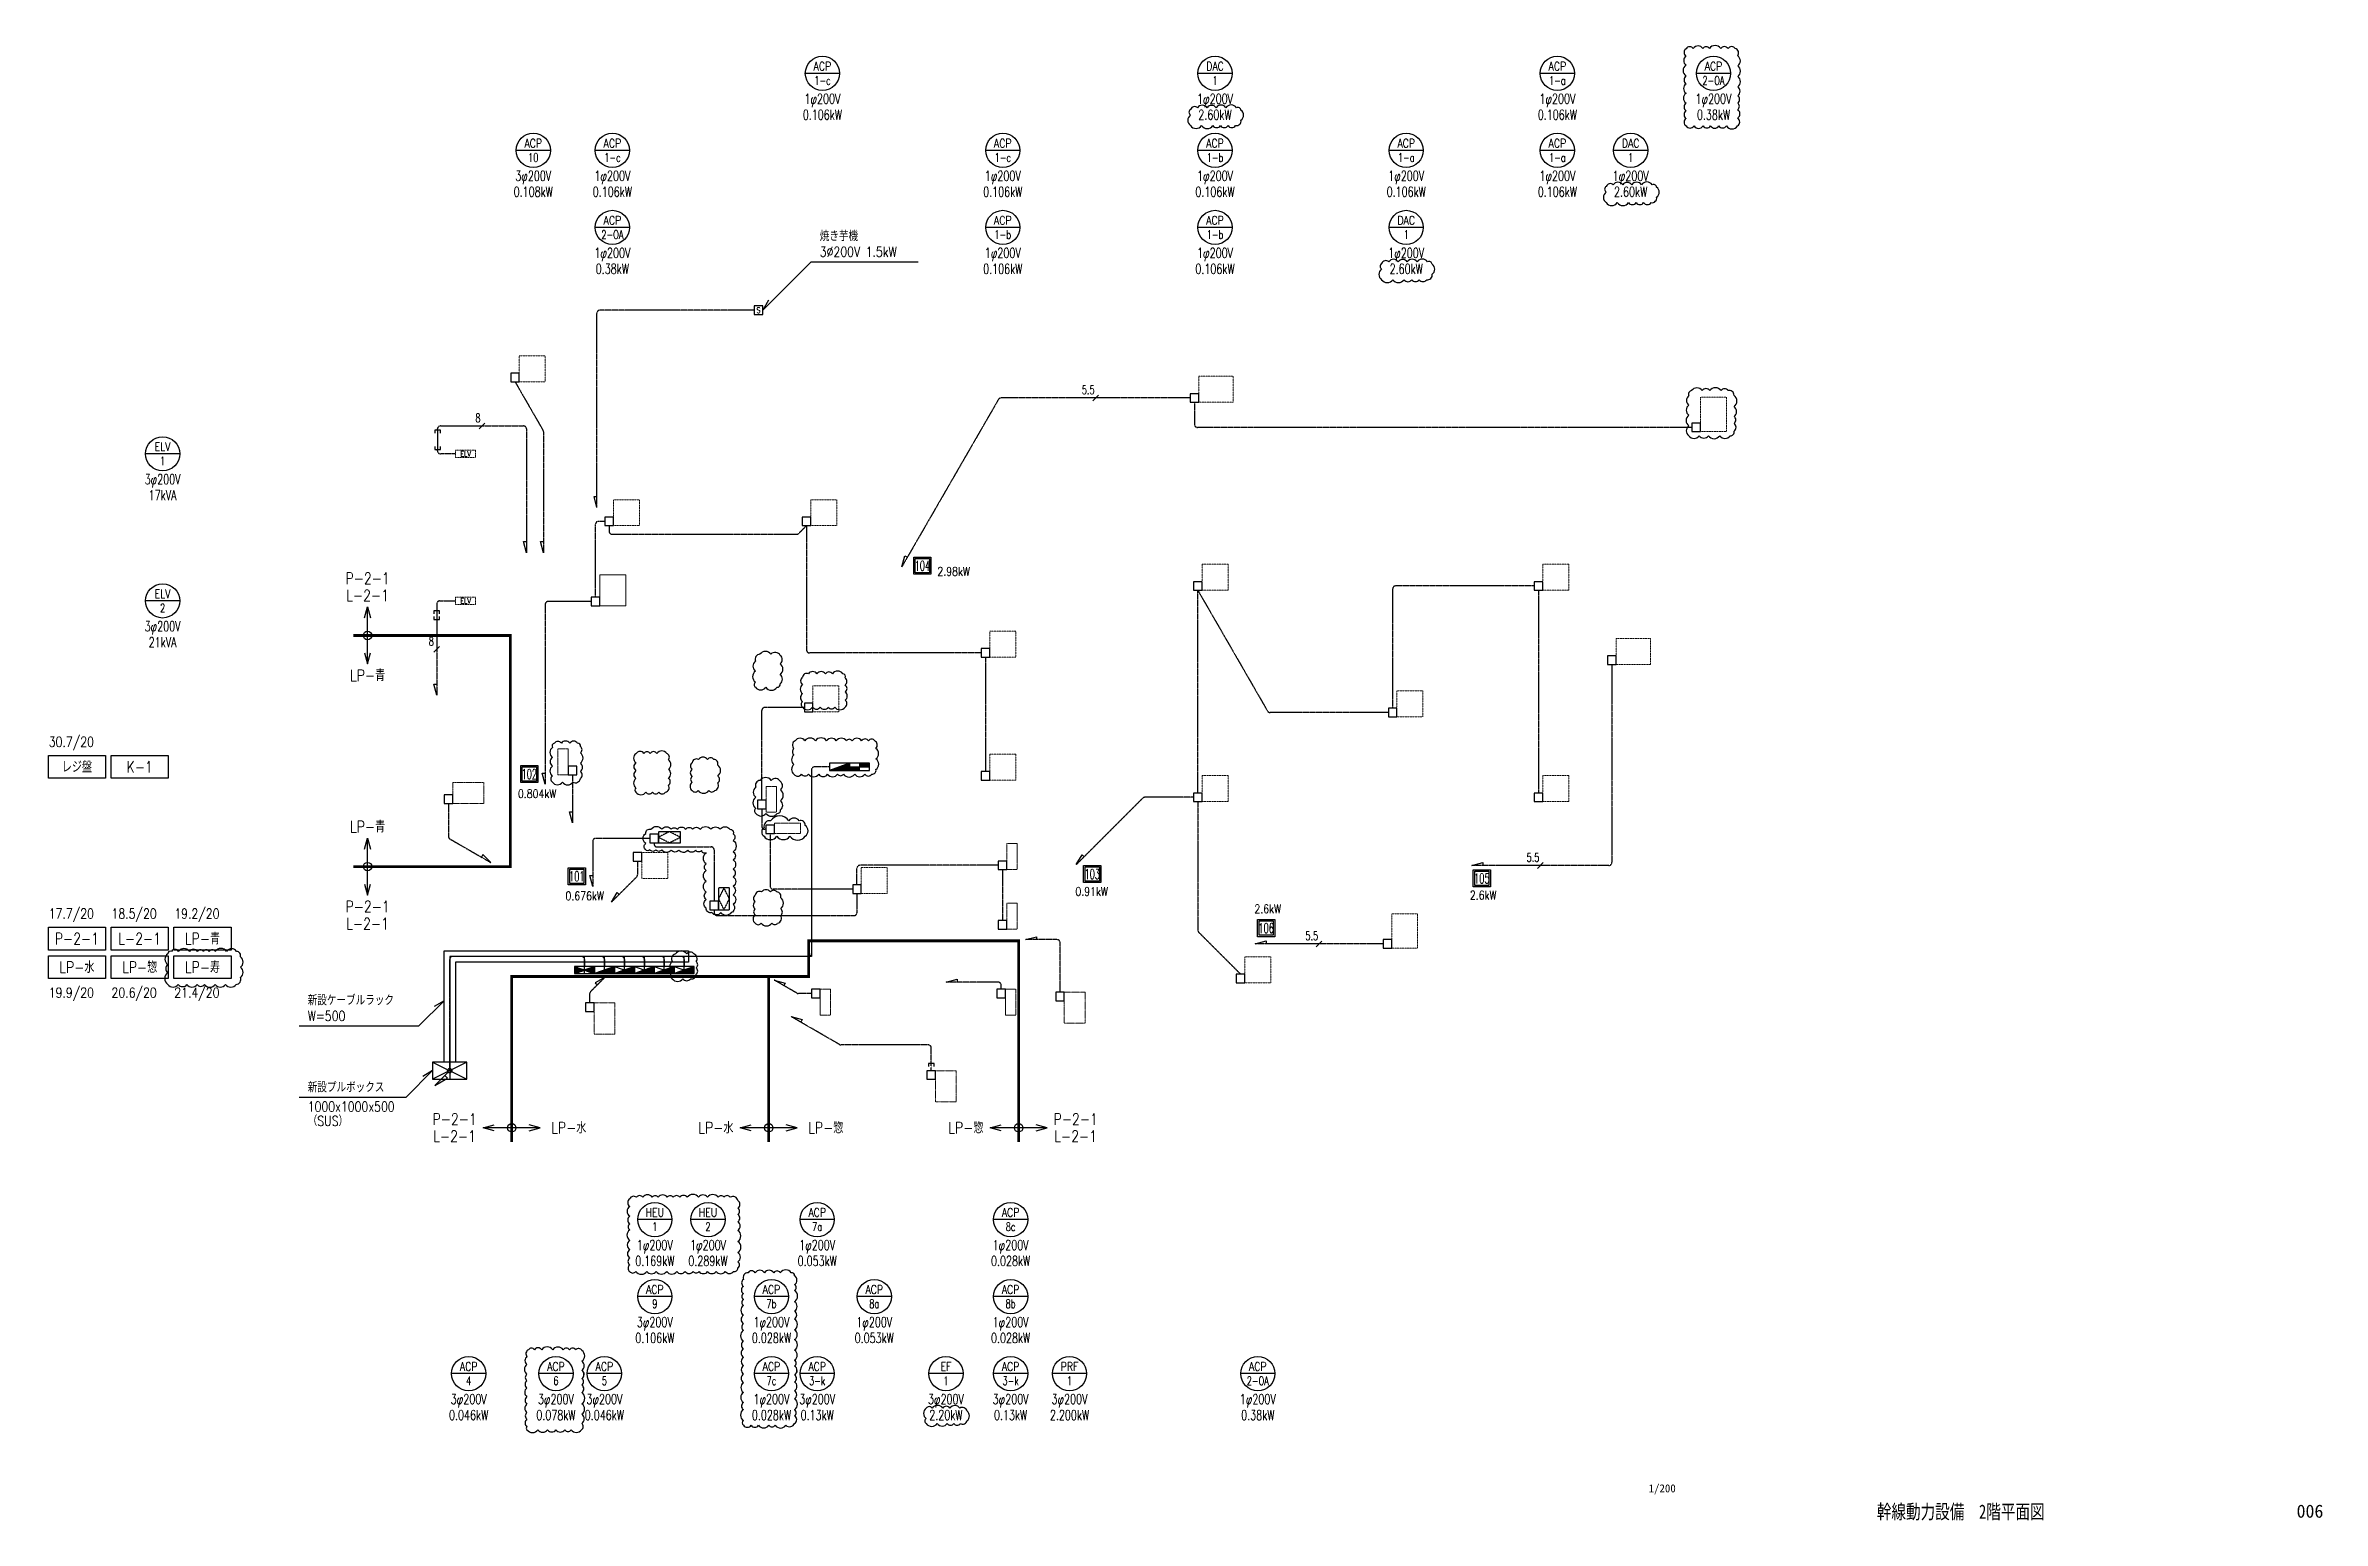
# Model space of a CAD drawing. Header units: millimetres. Extents: x 2600 to 176612, y 1461 to 57300.
# Drawn here: x 96813 to 176612, y 1461 to 53150 of the extents above; entities that cross this region are included whole.
import ezdxf
from ezdxf.enums import TextEntityAlignment as Align

# ---------------------------------------------------------------- set-up
doc = ezdxf.new("R2010")
doc.units = ezdxf.units.MM
doc.header["$LTSCALE"] = 0.2
doc.set_wipeout_variables(frame=1)
for name, pattern in [('CENTER', [50.8, 31.75, -6.35, 6.35, -6.35]), ('DASHED', [19.05, 12.7, -6.35]), ('HIDDEN', [9.525, 6.35, -3.175]), ('PHANTOM', [63.5, 31.75, -6.35, 6.35, -6.35, 6.35, -6.35])]:
    doc.linetypes.add(name, pattern=pattern)
doc.layers.add('1_hojo', color=190, linetype='Continuous', plot=False)
doc.layers.add('1_追加変更', color=10, linetype='Continuous', plot=False)
for name, color, linetype in [('1_ケーブルラック', 3, 'Continuous'), ('1_シンボル', 2, 'Continuous'), ('1_乗数', 3, 'Continuous'), ('1_回路番号', 4, 'Continuous'), ('1_強調文字', 4, 'Continuous'), ('1_文字', 3, 'Continuous'), ('1_機器', 7, 'HIDDEN'), ('1_機器番号', 3, 'Continuous'), ('1_配線_1', 1, 'Continuous'), ('1_配線_3', 1, 'DASHED'), ('1_配線_4', 1, 'CENTER'), ('1_電源区画', 4, 'Continuous'), ('枠内記述', 3, 'Continuous')]:
    doc.layers.add(name, color=color, linetype=linetype)
doc.styles.get("Standard").update_dxf_attribs({"font": 'simplex.shx', "width": 0.8, "bigfont": 'extfont2.shx'})
doc.styles.add('ゴシック', font='MS Gothic.ttf', dxfattribs={"height": 4})
doc.styles.add('ＭＳ 明朝', font='simplex.shx', dxfattribs={"bigfont": 'bigfont.shx'})
pattern_1 = [(0, (-72500, -18575), (0, 3.175), [])]

msp = doc.modelspace()

# ---------------------------------------------------------------- texts
at = {"layer": '1_hojo', "width": 0.8}
for s, p in [('30.7/20', (96925, 28573)), ('17.7/20', (96925, 22552)), ('18.5/20', (99125, 22552)), ('19.9/20', (96925, 19783)), ('20.6/20', (99125, 19783))]:
    msp.add_text(s, height=350, dxfattribs=at).set_placement(p)
at = {"layer": '1_乗数', "linetype": 'Continuous', "lineweight": 0, "width": 0.7}
for s, p in [('5.5', (133130, 40933)), ('8', (111875, 39951)), ('8', (110242, 32120)), ('5.5', (148719, 24547)), ('5.5', (140965, 21800))]:
    msp.add_text(s, height=300, dxfattribs=at).set_placement(p)
at = {"layer": '1_文字', "width": 0.8}
for s, p in [('焼き芋機', (123947, 46297)), ('3%%C200V 1.5kW', (123947, 45747)), ('新設ケーブルラック', (106001, 19516)), ('W=500', (106001, 18966)), ('新設プルボックス', (106001, 16466)), ('1000x1000x500', (106001, 15788)), ('（SUS）', (106001, 15288))]:
    msp.add_text(s, height=350, dxfattribs=at).set_placement(p)
at = {"layer": '1_機器番号', "width": 0.7}
for s, p in [('0.106kW', (124041, 50725)), ('0.38kW', (155270, 50725)), ('3φ200V', (113905, 48525)), ('0.108kW', (113905, 48025)), ('0.106kW', (144500, 48025)), ('0.106kW', (149800, 48025)), ('2.60kW', (152367, 48025)), ('0.38kW', (116680, 45325)), ('0.106kW', (130362, 45325)), ('0.106kW', (137800, 45325)), ('2.60kW', (144500, 45325)), ('3φ200V', (100915, 37892)), ('17kVA', (100915, 37392)), ('3φ200V', (100915, 32738)), ('21kVA', (100915, 32238)), ('0.289kW', (120031, 10556)), ('0.106kW', (118167, 7856)), ('0.028kW', (122255, 7856)), ('0.053kW', (125857, 7856)), ('3φ200V', (111644, 5656)), ('0.046kW', (111644, 5156)), ('0.078kW', (114700, 5156)), ('0.046kW', (116400, 5156)), ('0.028kW', (122255, 5156)), ('0.13kW', (123857, 5156)), ('2.20kW', (128369, 5156)), ('0.13kW', (130636, 5156)), ('2.200kW', (132700, 5156)), ('0.38kW', (139300, 5156))]:
    msp.add_text(s, height=350, dxfattribs=at).set_placement(p, align=Align.MIDDLE)
at = {"layer": '1_電源区画', "width": 0.8}
for s, p in [('P-2-1', (108101, 34477)), ('L-2-1', (108101, 33877)), ('LP-青', (108101, 31077)), ('LP-青', (108101, 25775)), ('P-2-1', (108101, 22975)), ('L-2-1', (108101, 22375)), ('P-2-1', (111151, 15525)), ('LP-水', (115151, 15225)), ('LP-水', (120308, 15225)), ('LP-惣', (124158, 15225)), ('LP-惣', (129068, 15225)), ('P-2-1', (132918, 15525)), ('L-2-1', (111151, 14925)), ('L-2-1', (132918, 14925))]:
    msp.add_text(s, height=400, dxfattribs=at).set_placement(p, align=Align.MIDDLE_CENTER)
at = {"layer": '枠内記述', "linetype": 'ByBlock', "lineweight": -2, "style": 'ゴシック'}
msp.add_text('1/200', height=280, dxfattribs=at).set_placement((152995, 2447))
at = {"layer": '枠内記述', "linetype": 'ByBlock', "lineweight": -2, "style": 'ゴシック', "width": 0.75}
msp.add_text('幹線動力設備\u30002階平面図', height=500, dxfattribs=at).set_placement((163935, 1769), align=Align.MIDDLE_CENTER)
at = {"layer": '枠内記述', "style": 'ゴシック'}
msp.add_text('006', height=460, dxfattribs=at).set_placement((175705, 1558))

# ---------------------------------------------------------------- blocks, each defined once
blk = doc.blocks.new('空調機（ACP）')
at = {"color": 0, "lineweight": 20}
blk.add_lwpolyline([(-455, 455), (455, 455), (455, -455), (-455, -455)], close=True, dxfattribs=at)
blk = doc.blocks.new('全熱交換機（HEU）小')
at = {"color": 0}
for points in [[(-192.5, -192.5), (192.5, -192.5), (192.5, 192.5), (-192.5, 192.5)], [(0, -192.5), (192.5, 0), (0, 192.5), (-192.5, 0), (0, -192.5)]]:
    blk.add_lwpolyline(points, close=True, dxfattribs=at)
blk = doc.blocks.new('B_警報盤')
at = {"linetype": 'ByBlock'}
h = blk.add_hatch(dxfattribs=at)
h.set_pattern_fill('LINE', color=0, scale=20, style=0)
h.set_pattern_definition([(0, (-8595.042, -49781.772), (0, 2.5), [])])
h.paths.add_polyline_path([(-350, 125), (-350, 0), (0, 0), (0, 125)])
h.paths.add_polyline_path([(350, 125), (350, 250), (0, 250), (0, 125)])
at = {"color": 0, "linetype": 'ByBlock', "lineweight": 0}
for p, q in [((-350, 125), (350, 125)), ((0, 250), (0, 0))]:
    blk.add_line(p, q, dxfattribs=at)
at = {"color": 0, "linetype": 'ByBlock', "lineweight": -2}
blk.add_lwpolyline([(-350, 0), (350, 0), (350, 250), (-350, 250)], close=True, dxfattribs=at)
blk = doc.blocks.new('MP-動力制御盤')
at = {"linetype": 'ByBlock'}
h = blk.add_hatch(dxfattribs=at)
h.set_pattern_fill('LINE', color=0, style=0)
h.set_pattern_definition(pattern_1)
h.paths.add_polyline_path([(-350, 250), (0, 125), (-350, 0)])
h = blk.add_hatch(dxfattribs=at)
h.set_pattern_fill('LINE', color=0, style=0)
h.set_pattern_definition(pattern_1)
h.paths.add_polyline_path([(350, 250), (0, 125), (350, 0)])
at = {"color": 0, "linetype": 'ByBlock'}
for p, q in [((-350, 250), (350, 0)), ((350, 250), (-350, 0))]:
    blk.add_line(p, q, dxfattribs=at)
blk.add_lwpolyline([(-350, 0), (350, 0), (350, 250), (-350, 250)], close=True, dxfattribs=at)
blk = doc.blocks.new('L-電灯分電盤')
at = {"linetype": 'ByBlock'}
h = blk.add_hatch(dxfattribs=at)
h.set_pattern_fill('LINE', color=0, style=0)
h.set_pattern_definition([(0, (-9550, -23375), (0, 3.175), [])])
h.paths.add_polyline_path([(350, 250), (-350, 0), (350, 0)])
at = {"color": 0, "linetype": 'ByBlock'}
for p, q in [((350, 250), (-350, 0)), ((350, 250), (-350, 250)), ((-350, 250), (-350, 0)), ((-350, 0), (350, 0)), ((350, 0), (350, 250))]:
    blk.add_line(p, q, dxfattribs=at)
blk = doc.blocks.new('B-電灯動力盤 A')
at = {"linetype": 'ByBlock'}
h = blk.add_hatch(dxfattribs=at)
h.set_pattern_fill('LINE', color=0, style=0)
h.set_pattern_definition([(0, (-9500, -23375), (0, 3.175), [])])
h.paths.add_polyline_path([(350, 250), (-350, 0), (350, 0)])
at = {"color": 0, "linetype": 'ByBlock', "lineweight": -2}
blk.add_line((-350, 250), (350, 0), dxfattribs=at)
at = {"color": 0, "linetype": 'ByBlock'}
for p, q in [((350, 250), (-350, 0)), ((350, 250), (-350, 250)), ((-350, 250), (-350, 0)), ((-350, 0), (350, 0)), ((350, 0), (350, 250))]:
    blk.add_line(p, q, dxfattribs=at)
blk = doc.blocks.new('C-ﾌﾟﾙﾎﾞｯｸｽ')
at = {"color": 0, "linetype": 'ByBlock'}
for p, q in [((-150, 150), (150, -150)), ((150, 150), (-150, -150))]:
    blk.add_line(p, q, dxfattribs=at)
blk.add_lwpolyline([(-150, -150), (150, -150), (150, 150), (-150, 150)], close=True, dxfattribs=at)
blk = doc.blocks.new('C-立下り')
at = {"color": 0, "linetype": 'ByBlock'}
blk.add_line((-54, -54), (-521, -521), dxfattribs=at)
blk.add_lwpolyline([(-521, -521), (-81, -267), (-174, -174)], dxfattribs=at)
blk.add_circle((0, 0), 77, dxfattribs=at)
blk = doc.blocks.new('C-ｼﾞｬﾝｸｼｮﾝﾎﾞｯｸｽ')
at = {"color": 0, "linetype": 'ByBlock'}
blk.add_lwpolyline([(-150, -150), (150, -150), (150, 150), (-150, 150)], close=True, dxfattribs=at)
blk = doc.blocks.new('盤記号1')
at = {"layer": '1_シンボル', "color": 0, "linetype": 'ByBlock', "lineweight": -2}
blk.add_lwpolyline([(-350, 0), (350, 0), (350, 250), (-350, 250)], close=True, dxfattribs=at)
at = {"layer": '1_シンボル', "color": 0, "linetype": 'ByBlock', "lineweight": 0, "style": 'ＭＳ 明朝', "width": 0.8}
blk.add_text('ELV', height=180, dxfattribs=at).set_placement((0, 125), align=Align.MIDDLE)
blk = doc.blocks.new('MP-手元開閉器')
at = {"color": 0, "linetype": 'ByBlock'}
blk.add_lwpolyline([(-150, 0), (150, 0), (150, 300), (-150, 300)], close=True, dxfattribs=at)
at = {"color": 0, "linetype": 'ByBlock', "width": 0.8}
blk.add_text('S', height=200, dxfattribs=at).set_placement((0, 150), align=Align.MIDDLE)

# ---------------------------------------------------------------- linework, layer by layer
at = {"layer": '1_hojo'}
for points in [[(123658, 26817), (123658, 21227), (110978, 21225), (110980, 16925)], [(115699, 20625), (115699, 21225), (110978, 21225), (110980, 16925)], [(116399, 20625), (116399, 21225), (110978, 21225), (110980, 16925)], [(117099, 20625), (117099, 21225), (110978, 21225), (110980, 16925)], [(117799, 20625), (117799, 21225), (110978, 21225), (110980, 16925)], [(118499, 20625), (118499, 21225), (110978, 21225), (110980, 16925)], [(119199, 20625), (119199, 21225), (110978, 21225), (110980, 16925)]]:
    msp.add_lwpolyline(points, dxfattribs=at)
at = {"layer": '1_ケーブルラック'}
msp.add_lwpolyline([(111180, 17525), (110780, 17525), (110780, 21425), (119351, 21425), (119351, 21025), (111180, 21025), (111180, 17525)], dxfattribs=at)
at = {"layer": '1_乗数', "linetype": 'Continuous', "lineweight": -3}
for p, q in [((133713, 40900), (133513, 40699)), ((112208, 39917), (112008, 39717)), ((110625, 32087), (110425, 31886)), ((149302, 24514), (149102, 24314)), ((141548, 21766), (141348, 21566))]:
    msp.add_line(p, q, dxfattribs=at)
at = {"layer": '1_文字'}
for p, q in [((121950, 43875), (123647, 45572)), ((123647, 45572), (127392, 45572)), ((122150, 44221), (121950, 43875)), ((110780, 19670), (109901, 18791)), ((110780, 19670), (110434, 19470)), ((105701, 18791), (109901, 18791)), ((110380, 17225), (109446, 16291)), ((110380, 17225), (110034, 17025)), ((105701, 16291), (109446, 16291))]:
    msp.add_line(p, q, dxfattribs=at)
at = {"layer": '1_機器', "lineweight": 20}
for points in [[(137230, 41559), (138440, 41559), (138440, 40649), (137230, 40649)], [(154815, 39619), (154815, 40829), (155725, 40829), (155725, 39619)], [(151854, 32372), (153064, 32372), (153064, 31462), (151854, 31462)], [(144901, 22726), (144901, 21516), (143991, 21516), (143991, 22726)]]:
    msp.add_lwpolyline(points, close=True, dxfattribs=at)
at = {"layer": '1_追加変更'}
for points in [[(151508, 47644, 0.520567), (151896, 47644, 0.520567), (152292, 47644, 0.520567), (152561, 47644, 0.520567), (152822, 47644, 0.520567), (153085, 47644, 0.520567), (153276, 47837, 0.520567), (153276, 48186, 0.520567), (153118, 48272, 0.520567), (152749, 48272, 0.520567), (152404, 48272, 0.520567), (152087, 48272, 0.520567), (151756, 48272, 0.520567), (151508, 48214, 0.520567), (151508, 48011, 0.520567)], [(143640, 44944, 0.520567), (144029, 44944, 0.520567), (144425, 44944, 0.520567), (144693, 44944, 0.520567), (144955, 44944, 0.520567), (145218, 44944, 0.520567), (145409, 45137, 0.520567), (145409, 45486, 0.520567), (145251, 45572, 0.520567), (144882, 45572, 0.520567), (144537, 45572, 0.520567), (144220, 45572, 0.520567), (143889, 45572, 0.520567), (143640, 45514, 0.520567), (143640, 45311, 0.520567)], [(154407, 39475, 0.520567), (154771, 39475, 0.520567), (155094, 39475, 0.520567), (155488, 39475, 0.520567), (155855, 39475, 0.520567), (155989, 39636, 0.520567), (155989, 39909, 0.520567), (155989, 40150, 0.520567), (155989, 40491, 0.520567), (155989, 40888, 0.520567), (155780, 41056, 0.520567), (155536, 41056, 0.520567), (155141, 41056, 0.520567), (154871, 41056, 0.520567), (154504, 41056, 0.520567), (154407, 40871, 0.520567), (154407, 40549, 0.520567), (154407, 40194, 0.520567), (154407, 39820, 0.520567)], [(121696, 30661, 0.520567), (122052, 30661, 0.520567), (122449, 30661, 0.520567), (122558, 30786, 0.520567), (122558, 31101, 0.520567), (122558, 31484, 0.520567), (122558, 31778, 0.520567), (122234, 31819, 0.520567), (121850, 31819, 0.520567), (121696, 31574, 0.520567), (121696, 31226, 0.520567), (121696, 30836, 0.520567)], [(123344, 29964, 0.520567), (123696, 29964, 0.520567), (123967, 29964, 0.520567), (124248, 29964, 0.520567), (124470, 29964, 0.520567), (124837, 29966, 0.520567), (124837, 30211, 0.520567), (124837, 30491, 0.520567), (124837, 30741, 0.520567), (124837, 30989, 0.520567), (124753, 31133, 0.520567), (124389, 31133, 0.520567), (124148, 31133, 0.520567), (123845, 31133, 0.520567), (123550, 31133, 0.520567), (123344, 31012, 0.520567), (123344, 30750, 0.520567), (123344, 30440, 0.520567), (123344, 30155, 0.520567)], [(123044, 27615, 0.520567), (123310, 27615, 0.520567), (123553, 27615, 0.520567), (123910, 27615, 0.520567), (124224, 27615, 0.520567), (124573, 27615, 0.520567), (124779, 27615, 0.520567), (125171, 27615, 0.520567), (125524, 27615, 0.520567), (125773, 27615, 0.520567), (125915, 27776, 0.520567), (125915, 28154, 0.520567), (125915, 28519, 0.520567), (125873, 28785, 0.520567), (125656, 28785, 0.520567), (125414, 28785, 0.520567), (125083, 28785, 0.520567), (124879, 28785, 0.520567), (124527, 28785, 0.520567), (124189, 28785, 0.520567), (123792, 28785, 0.520567), (123429, 28785, 0.520567), (123080, 28785, 0.520567), (123044, 28509, 0.520567), (123044, 28287, 0.520567), (123044, 27951, 0.520567)], [(117504, 26982, 0.520567), (117854, 26982, 0.520567), (118080, 26982, 0.520567), (118311, 26982, 0.520567), (118543, 26982, 0.520567), (118643, 27226, 0.520567), (118643, 27482, 0.520567), (118643, 27785, 0.520567), (118643, 28118, 0.520567), (118583, 28342, 0.520567), (118241, 28342, 0.520567), (118001, 28342, 0.520567), (117783, 28342, 0.520567), (117504, 28333, 0.520567), (117504, 28021, 0.520567), (117504, 27736, 0.520567), (117504, 27458, 0.520567), (117504, 27134, 0.520567)], [(119476, 27042, 0.520567), (119688, 27042, 0.520567), (120064, 27042, 0.520567), (120264, 27042, 0.520567), (120371, 27310, 0.520567), (120371, 27549, 0.520567), (120371, 27933, 0.520567), (120236, 28133, 0.520567), (120011, 28133, 0.520567), (119700, 28133, 0.520567), (119476, 28018, 0.520567), (119476, 27793, 0.520567), (119476, 27537, 0.520567), (119476, 27329, 0.520567)], [(121705, 26241, 0.520567), (122061, 26241, 0.520567), (122458, 26241, 0.520567), (122567, 26365, 0.520567), (122567, 26680, 0.520567), (122567, 27063, 0.520567), (122567, 27358, 0.520567), (122243, 27399, 0.520567), (121859, 27399, 0.520567), (121705, 27154, 0.520567), (121705, 26806, 0.520567), (121705, 26416, 0.520567)], [(121993, 25439, 0.520567), (122445, 25439, 0.520567), (122902, 25439, 0.520567), (123437, 25442, 0.520567), (123437, 25818, 0.520567), (123221, 25982, 0.520567), (122867, 25982, 0.520567), (122222, 25982, 0.520567), (121993, 25747, 0.520567)], [(121682, 22395, 0.520567), (121894, 22395, 0.520567), (122270, 22395, 0.520567), (122470, 22395, 0.520567), (122577, 22662, 0.520567), (122577, 22901, 0.520567), (122577, 23285, 0.520567), (122442, 23486, 0.520567), (122218, 23486, 0.520567), (121906, 23486, 0.520567), (121682, 23371, 0.520567), (121682, 23146, 0.520567), (121682, 22889, 0.520567), (121682, 22682, 0.520567)], [(118780, 20446, 0.520567), (119147, 20446, 0.520567), (119423, 20446, 0.520567), (119611, 20601, 0.520567), (119611, 20825, 0.520567), (119611, 21046, 0.520567), (119537, 21315, 0.520567), (119287, 21315, 0.520567), (118889, 21315, 0.520567), (118780, 21045, 0.520567), (118780, 20694, 0.520567)], [(127676, 4860, 0.520567), (128067, 4860, 0.520567), (128417, 4860, 0.520567), (128643, 4860, 0.520567), (128873, 4860, 0.520567), (129108, 4961, 0.520567), (129108, 5286, 0.520567), (128858, 5399, 0.520567), (128509, 5399, 0.520567), (128257, 5399, 0.520567), (127890, 5399, 0.520567), (127676, 5391, 0.520567), (127676, 5032, 0.520567)]]:
    msp.add_lwpolyline(points, format="xyb", close=True, dxfattribs=at)
msp.add_lwpolyline([(117849, 24969, -0.520567), (117849, 25188, -0.520567), (117849, 25541, -0.520567), (118032, 25684, -0.520567), (118409, 25684, -0.520567), (118738, 25684, -0.520567), (118951, 25684, -0.520567), (119250, 25684, -0.520567), (119489, 25684, -0.520567), (119762, 25684, -0.520567), (120131, 25684, -0.520567), (120453, 25684, -0.520567), (120799, 25684, -0.520567), (120915, 25526, -0.520567), (120915, 25292, -0.520567), (120915, 24898, -0.520567), (120915, 24612, -0.520567), (120915, 24287, -0.520567), (120915, 24016, -0.520567), (120915, 23686, -0.520567), (120915, 23385, -0.520567), (120915, 23056, -0.520567), (120844, 22762, -0.520567), (120479, 22762, -0.520567), (120169, 22762, -0.520567), (119967, 22920, -0.520567), (119967, 23218, -0.520567), (119967, 23484, -0.520567), (119967, 23869, -0.520567), (119967, 24239, -0.520567), (119967, 24471, -0.520567), (119967, 24856, -0.520567), (119808, 24944, -0.520567), (119598, 24946, -0.520567), (119324, 24950, -0.520567), (119009, 24954, -0.520567), (118739, 24957, -0.520567), (118409, 24962, -0.520567), (118204, 24964, -0.520567), (117992, 24967, -0.520567), (117849, 24969, -0.520567)], format="xyb", dxfattribs=at)
at = {"layer": '1_配線_1'}
for p, q in [((110551, 39667), (110551, 38995)), ((110525, 33339), (110525, 33039))]:
    msp.add_line(p, q, dxfattribs=at)
for points in [[(110651, 39567), (110651, 39667), (110451, 39667), (110451, 39567)], [(110451, 39095), (110451, 38995), (110651, 38995), (110651, 39095)], [(116139, 36961), (116035, 37347), (116139, 37347)], [(113666, 35377), (113562, 35764), (113666, 35764)], [(114266, 35377), (114162, 35764), (114266, 35764)], [(126825, 34886), (126928, 35272), (127018, 35220)], [(110625, 33239), (110625, 33339), (110425, 33339), (110425, 33239)], [(110425, 33139), (110425, 33039), (110625, 33039), (110625, 33139)], [(110525, 30385), (110421, 30771), (110525, 30771)], [(115279, 25911), (115175, 26297), (115279, 26297)], [(112423, 24515), (112140, 24798), (112088, 24709)], [(146801, 24414), (147187, 24517), (147187, 24414)], [(116644, 23127), (116844, 23473), (116917, 23400)], [(131160, 21816), (131547, 21920), (131547, 21816)], [(139205, 21666), (139592, 21770), (139592, 21666)], [(116425, 20505), (116079, 20305), (116152, 20232)], [(122353, 20399), (122739, 20296), (122687, 20206)], [(128375, 20325), (128761, 20428), (128761, 20325)], [(122948, 19117), (123335, 19013), (123283, 18924)], [(127955, 17374), (127955, 17474), (127755, 17474), (127755, 17374)]]:
    msp.add_lwpolyline(points, dxfattribs=at)
at = {"layer": '1_配線_3'}
msp.add_line((127855, 17224), (127855, 17525), dxfattribs=at)
at = {"layer": '1_配線_4'}
for p, q in [((116139, 36961), (116139, 43775)), ((121650, 43875), (116239, 43875)), ((113265, 41369), (114252, 39659)), ((130210, 40749), (126825, 34886)), ((136930, 40799), (130297, 40799)), ((137080, 40649), (137080, 39869)), ((110551, 39667), (110551, 39717)), ((110651, 39817), (113566, 39817)), ((113666, 39717), (113666, 35377)), ((114266, 39609), (114266, 35377)), ((154515, 39769), (137180, 39769)), ((110551, 38942), (110551, 38995)), ((111186, 38842), (110651, 38842)), ((116090, 33814), (116090, 36375)), ((116415, 36475), (116190, 36475)), ((116565, 36325), (116565, 36125)), ((116665, 36025), (123141, 36025)), ((123483, 36325), (123212, 36054)), ((123483, 36325), (123483, 31966)), ((110525, 33588), (110525, 33339)), ((110625, 33688), (111186, 33688)), ((114325, 33564), (114325, 27260)), ((115940, 33664), (114425, 33664)), ((137195, 26955), (137195, 34061)), ((137195, 34061), (139641, 29824)), ((144026, 29924), (144026, 34111)), ((148986, 34211), (144126, 34211)), ((149136, 34061), (149136, 26955)), ((110525, 33039), (110525, 30385)), ((129607, 31866), (123583, 31866)), ((129757, 31716), (129757, 27706)), ((151704, 31462), (151704, 24514)), ((121917, 26699), (121917, 29851)), ((123409, 29951), (122017, 29951)), ((143876, 29774), (139728, 29774)), ((115279, 27595), (115279, 25911)), ((123658, 27770), (123658, 21325)), ((124294, 27870), (123758, 27870)), ((110933, 26590), (110933, 25433)), ((121917, 26399), (121917, 25783)), ((137045, 26805), (135340, 26805)), ((137195, 26655), (137195, 22148)), ((122060, 25683), (122017, 25683)), ((110983, 25346), (112423, 24515)), ((117992, 25364), (116092, 25364)), ((118142, 25214), (118142, 25164)), ((118242, 25064), (120146, 25064)), ((120246, 24964), (120246, 23161)), ((122210, 25533), (122210, 23686)), ((117533, 24016), (116644, 23127)), ((117562, 24571), (117562, 24087)), ((125252, 23736), (125252, 24321)), ((130204, 24421), (125352, 24421)), ((130354, 24271), (130354, 22485)), ((151604, 24414), (146801, 24414)), ((125102, 23586), (122310, 23586)), ((125252, 23436), (125252, 22761)), ((120246, 22861), (120246, 22761)), ((120346, 22661), (125152, 22661)), ((132268, 21816), (131160, 21816)), ((132368, 19976), (132368, 21716)), ((138695, 20606), (137224, 22077)), ((143691, 21666), (139205, 21666)), ((110980, 17225), (110980, 21125)), ((123558, 21225), (111080, 21225)), ((115699, 21125), (115699, 20875)), ((116399, 21125), (116399, 20875)), ((117099, 21125), (117099, 20875)), ((117799, 21125), (117799, 20875)), ((118499, 21125), (118499, 20875)), ((119199, 21125), (119199, 20875)), ((115915, 19995), (116425, 20505)), ((123151, 19938), (122353, 20399)), ((130204, 20325), (128375, 20325)), ((130304, 20075), (130304, 20225)), ((115886, 19600), (115886, 19924)), ((123658, 19925), (123201, 19925)), ((124643, 18138), (122948, 19117)), ((127755, 18125), (124693, 18125)), ((127855, 17525), (127855, 18025))]:
    msp.add_line(p, q, dxfattribs=at)
for centre, start, end in [((116239, 43775), 90, 180), ((130297, 40699), 90, 150), ((110651, 39717), 90, 180), ((113566, 39717), 0, 90), ((114166, 39609), 0, 30), ((137180, 39869), 180, 270), ((110651, 38942), 180, 270), ((116190, 36375), 90, 180), ((116665, 36125), 180, 270), ((123141, 36125), 270, 315), ((110625, 33588), 90, 180), ((114425, 33564), 90, 180), ((144126, 34111), 90, 180), ((123583, 31966), 180, 270), ((122017, 29851), 90, 180), ((139728, 29874), 210, 270), ((123758, 27770), 90, 180), ((135340, 26705), 90, 135), ((122017, 25783), 180, 270), ((111033, 25433), 180, 240), ((116092, 25264), 90, 180), ((118242, 25164), 180, 270), ((120146, 24964), 0, 90), ((117462, 24087), 315, 0), ((125352, 24321), 90, 180), ((151604, 24514), 270, 0), ((122310, 23686), 180, 270), ((120346, 22761), 180, 270), ((125152, 22761), 270, 0), ((132268, 21716), 0, 90), ((137295, 22148), 180, 225), ((111080, 21125), 90, 180), ((115599, 21125), 0, 90), ((116299, 21125), 0, 90), ((116999, 21125), 0, 90), ((117699, 21125), 0, 90), ((118399, 21125), 0, 90), ((119099, 21125), 0, 90), ((123558, 21325), 270, 0), ((115986, 19924), 135, 180), ((130204, 20225), 0, 90), ((123201, 20025), 240, 270), ((124693, 18225), 240, 270), ((127755, 18025), 0, 90)]:
    msp.add_arc(centre, 100, start, end, dxfattribs=at)
at = {"layer": '1_電源区画'}
for p, q in [((108101, 31477), (108101, 33477)), ((108101, 23375), (108101, 25375)), ((114151, 15225), (112151, 15225)), ((123158, 15225), (121158, 15225)), ((131918, 15225), (129918, 15225))]:
    msp.add_line(p, q, dxfattribs=at)
for points in [[(107997, 33090), (108101, 33477), (108204, 33090)], [(107997, 31863), (108101, 31477), (108204, 31863)], [(107997, 24988), (108101, 25375), (108204, 24988)], [(107997, 23761), (108101, 23375), (108204, 23761)], [(112537, 15121), (112151, 15225), (112537, 15328)], [(113765, 15121), (114151, 15225), (113765, 15328)], [(121545, 15121), (121158, 15225), (121545, 15328)], [(122772, 15121), (123158, 15225), (122772, 15328)], [(130304, 15121), (129918, 15225), (130304, 15328)], [(131532, 15121), (131918, 15225), (131532, 15328)]]:
    msp.add_lwpolyline(points, dxfattribs=at)
at = {"layer": '1_電源区画', "linetype": 'PHANTOM', "const_width": 100}
for points in [[(107601, 24375), (113101, 24375), (113101, 32477), (107601, 32477)], [(122158, 20525), (123558, 20525), (123558, 21775), (130918, 21775), (130918, 14725)], [(113151, 14725), (113151, 20525), (122158, 20525), (122158, 14725)]]:
    msp.add_lwpolyline(points, dxfattribs=at)
at = {"layer": '1_電源区画'}
for centre in [(108101, 32477), (108101, 24375), (113151, 15225), (122158, 15225), (130918, 15225)]:
    msp.add_circle(centre, 150, dxfattribs=at)

# ---------------------------------------------------------------- block references
at = {"layer": '1_シンボル', "lineweight": 0}
msp.add_blockref('MP-手元開閉器', (121800, 43725), dxfattribs=at)
at = {"layer": '1_シンボル', "linetype": 'Continuous'}
for name, p in [('C-ｼﾞｬﾝｸｼｮﾝﾎﾞｯｸｽ', (113265, 41519)), ('C-ｼﾞｬﾝｸｼｮﾝﾎﾞｯｸｽ', (137080, 40799)), ('C-ｼﾞｬﾝｸｼｮﾝﾎﾞｯｸｽ', (154665, 39769)), ('C-ｼﾞｬﾝｸｼｮﾝﾎﾞｯｸｽ', (116565, 36475)), ('C-ｼﾞｬﾝｸｼｮﾝﾎﾞｯｸｽ', (123483, 36475)), ('C-ｼﾞｬﾝｸｼｮﾝﾎﾞｯｸｽ', (137195, 34211)), ('C-ｼﾞｬﾝｸｼｮﾝﾎﾞｯｸｽ', (149136, 34211)), ('C-ｼﾞｬﾝｸｼｮﾝﾎﾞｯｸｽ', (116090, 33664)), ('C-ｼﾞｬﾝｸｼｮﾝﾎﾞｯｸｽ', (129757, 31866)), ('C-ｼﾞｬﾝｸｼｮﾝﾎﾞｯｸｽ', (151704, 31612)), ('C-ｼﾞｬﾝｸｼｮﾝﾎﾞｯｸｽ', (123559, 29951)), ('C-ｼﾞｬﾝｸｼｮﾝﾎﾞｯｸｽ', (144026, 29774)), ('C-ｼﾞｬﾝｸｼｮﾝﾎﾞｯｸｽ', (115279, 27745)), ('C-ｼﾞｬﾝｸｼｮﾝﾎﾞｯｸｽ', (129757, 27556)), ('C-ｼﾞｬﾝｸｼｮﾝﾎﾞｯｸｽ', (110933, 26740)), ('C-ｼﾞｬﾝｸｼｮﾝﾎﾞｯｸｽ', (121917, 26549)), ('C-ｼﾞｬﾝｸｼｮﾝﾎﾞｯｸｽ', (137195, 26805)), ('C-ｼﾞｬﾝｸｼｮﾝﾎﾞｯｸｽ', (149136, 26805)), ('C-ｼﾞｬﾝｸｼｮﾝﾎﾞｯｸｽ', (122210, 25683)), ('C-ｼﾞｬﾝｸｼｮﾝﾎﾞｯｸｽ', (117562, 24721)), ('C-ｼﾞｬﾝｸｼｮﾝﾎﾞｯｸｽ', (118142, 25364)), ('C-ｼﾞｬﾝｸｼｮﾝﾎﾞｯｸｽ', (130354, 24421)), ('C-ｼﾞｬﾝｸｼｮﾝﾎﾞｯｸｽ', (120246, 23011)), ('C-ｼﾞｬﾝｸｼｮﾝﾎﾞｯｸｽ', (125252, 23586)), ('C-ｼﾞｬﾝｸｼｮﾝﾎﾞｯｸｽ', (130354, 22335)), ('C-ｼﾞｬﾝｸｼｮﾝﾎﾞｯｸｽ', (143841, 21666)), ('B-電灯動力盤 A', (117099, 20625)), ('B-電灯動力盤 A', (117799, 20625)), ('B-電灯動力盤 A', (118499, 20625)), ('B-電灯動力盤 A', (119199, 20625)), ('C-ｼﾞｬﾝｸｼｮﾝﾎﾞｯｸｽ', (123808, 19925)), ('C-ｼﾞｬﾝｸｼｮﾝﾎﾞｯｸｽ', (130304, 19925)), ('C-ｼﾞｬﾝｸｼｮﾝﾎﾞｯｸｽ', (132368, 19826)), ('C-ｼﾞｬﾝｸｼｮﾝﾎﾞｯｸｽ', (138695, 20456)), ('C-ｼﾞｬﾝｸｼｮﾝﾎﾞｯｸｽ', (115886, 19450)), ('C-ｼﾞｬﾝｸｼｮﾝﾎﾞｯｸｽ', (127855, 17074))]:
    msp.add_blockref(name, p, dxfattribs=at)
at = {"layer": '1_シンボル', "color": 7, "linetype": 'HIDDEN', "lineweight": 0, "zscale": 0.01776621527802636}
for p in [(111536, 38717), (111536, 33563)]:
    msp.add_blockref('盤記号1', p, dxfattribs=at)
at = {"layer": '1_シンボル', "linetype": 'ByBlock', "lineweight": -2}
for p in [(124644, 27745), (116399, 20625)]:
    msp.add_blockref('L-電灯分電盤', p, dxfattribs=at)
at = {"layer": '1_シンボル'}
msp.add_blockref('B_警報盤', (125344, 27745), dxfattribs=at)
at = {"layer": '1_シンボル', "linetype": 'Continuous', "lineweight": 0}
msp.add_blockref('MP-動力制御盤', (115699, 20625), dxfattribs=at)
at = {"layer": '1_シンボル', "lineweight": 0, "xscale": 4, "yscale": 2}
msp.add_blockref('C-ﾌﾟﾙﾎﾞｯｸｽ', (110980, 17225), dxfattribs=at)
at = {"layer": '1_シンボル', "linetype": 'ByBlock'}
msp.add_blockref('C-立下り', (110980, 17225), dxfattribs=at)
at = {"layer": '1_機器'}
for p in [(113870, 41824), (117170, 36780), (124088, 36780), (137800, 34516), (149741, 34516), (130362, 32171), (124164, 30256), (144631, 30079), (130362, 27861), (137800, 27110), (149741, 27110), (118167, 24416), (125857, 23891), (139300, 20761)]:
    msp.add_blockref('空調機（ACP）', p, dxfattribs=at)
for name, p, yscale in [('空調機（ACP）', (116695, 34060), 1.2), ('空調機（ACP）', (122815, 25715), 0.4), ('全熱交換機（HEU）小', (120588, 23246), 2)]:
    msp.add_blockref(name, p, dxfattribs=dict(at, yscale=yscale))
at = {"layer": '1_機器', "rotation": 90}
for name, p, yscale in [('空調機（ACP）', (114947, 28050), 0.4), ('空調機（ACP）', (122249, 26733), 0.4), ('全熱交換機（HEU）小', (118677, 25406), 2), ('空調機（ACP）', (130686, 24726), 0.4), ('空調機（ACP）', (130686, 22640), 0.4), ('空調機（ACP）', (124140, 19620), 0.4), ('空調機（ACP）', (130636, 19620), 0.4)]:
    msp.add_blockref(name, p, dxfattribs=dict(at, yscale=yscale))
at = {"layer": '1_機器', "xscale": 1.2, "yscale": 0.8}
msp.add_blockref('空調機（ACP）', (111629, 26954), dxfattribs=at)
at = {"layer": '1_機器', "xscale": 1.2, "yscale": 0.8, "rotation": 90}
for p in [(132882, 19430), (116400, 19054), (128369, 16678)]:
    msp.add_blockref('空調機（ACP）', p, dxfattribs=at)

msp.set_redraw_order([(e.dxf.handle, doc.entitydb.next_handle()) for e in msp.query("TEXT MTEXT ATTDEF DIMENSION ARC_DIMENSION")])  # texts and dimensions are drawn at this point

# ---------------------------------------------------------------- wipeouts: each hides what was drawn before it
for points in [[(123996, 52875), (123909, 52864), (123824, 52842), (123742, 52810), (123665, 52767), (123593, 52715), (123529, 52655), (123473, 52587), (123426, 52513), (123388, 52433), (123361, 52349), (123345, 52263), (123339, 52175), (123345, 52087), (123361, 52001), (123388, 51917), (123426, 51837), (123473, 51763), (123529, 51695), (123593, 51635), (123665, 51583), (123742, 51540), (123824, 51508), (123909, 51486), (123996, 51475), (124085, 51475), (124172, 51486), (124257, 51508), (124339, 51540), (124416, 51583), (124488, 51635), (124552, 51695), (124608, 51763), (124655, 51837), (124693, 51917), (124720, 52001), (124736, 52087), (124742, 52175), (124736, 52263), (124720, 52349), (124693, 52433), (124655, 52513), (124608, 52587), (124552, 52655), (124488, 52715), (124416, 52767), (124339, 52810), (124257, 52842), (124172, 52864), (124085, 52875)], [(137756, 52875), (137669, 52864), (137583, 52842), (137501, 52810), (137424, 52767), (137353, 52715), (137289, 52655), (137233, 52587), (137185, 52513), (137148, 52433), (137121, 52349), (137104, 52263), (137099, 52175), (137104, 52087), (137121, 52001), (137148, 51917), (137185, 51837), (137233, 51763), (137289, 51695), (137353, 51635), (137424, 51583), (137501, 51540), (137583, 51508), (137669, 51486), (137756, 51475), (137844, 51475), (137931, 51486), (138017, 51508), (138099, 51540), (138176, 51583), (138247, 51635), (138311, 51695), (138367, 51763), (138415, 51837), (138452, 51917), (138479, 52001), (138496, 52087), (138501, 52175), (138496, 52263), (138479, 52349), (138452, 52433), (138415, 52513), (138367, 52587), (138311, 52655), (138247, 52715), (138176, 52767), (138099, 52810), (138017, 52842), (137931, 52864), (137844, 52875)], [(149756, 52875), (149669, 52864), (149583, 52842), (149501, 52810), (149424, 52767), (149353, 52715), (149289, 52655), (149233, 52587), (149185, 52513), (149148, 52433), (149121, 52349), (149104, 52263), (149099, 52175), (149104, 52087), (149121, 52001), (149148, 51917), (149185, 51837), (149233, 51763), (149289, 51695), (149353, 51635), (149424, 51583), (149501, 51540), (149583, 51508), (149669, 51486), (149756, 51475), (149844, 51475), (149931, 51486), (150017, 51508), (150099, 51540), (150176, 51583), (150247, 51635), (150311, 51695), (150367, 51763), (150415, 51837), (150452, 51917), (150479, 52001), (150496, 52087), (150501, 52175), (150496, 52263), (150479, 52349), (150452, 52433), (150415, 52513), (150367, 52587), (150311, 52655), (150247, 52715), (150176, 52767), (150099, 52810), (150017, 52842), (149931, 52864), (149844, 52875)], [(155226, 52875), (155139, 52864), (155053, 52842), (154972, 52810), (154894, 52767), (154823, 52715), (154759, 52655), (154703, 52587), (154656, 52513), (154618, 52433), (154591, 52349), (154574, 52263), (154569, 52175), (154574, 52087), (154591, 52001), (154618, 51917), (154656, 51837), (154703, 51763), (154759, 51695), (154823, 51635), (154894, 51583), (154972, 51540), (155053, 51508), (155139, 51486), (155226, 51475), (155314, 51475), (155402, 51486), (155487, 51508), (155569, 51540), (155646, 51583), (155717, 51635), (155781, 51695), (155838, 51763), (155885, 51837), (155922, 51917), (155950, 52001), (155966, 52087), (155972, 52175), (155966, 52263), (155950, 52349), (155922, 52433), (155885, 52513), (155838, 52587), (155781, 52655), (155717, 52715), (155646, 52767), (155569, 52810), (155487, 52842), (155402, 52864), (155314, 52875)], [(116636, 50175), (116549, 50164), (116463, 50142), (116381, 50110), (116304, 50067), (116233, 50015), (116169, 49955), (116113, 49887), (116065, 49813), (116028, 49733), (116001, 49649), (115984, 49563), (115979, 49475), (115984, 49387), (116001, 49301), (116028, 49217), (116065, 49137), (116113, 49063), (116169, 48995), (116233, 48935), (116304, 48883), (116381, 48840), (116463, 48808), (116549, 48786), (116636, 48775), (116724, 48775), (116811, 48786), (116897, 48808), (116979, 48840), (117056, 48883), (117127, 48935), (117191, 48995), (117247, 49063), (117295, 49137), (117332, 49217), (117359, 49301), (117376, 49387), (117381, 49475), (117376, 49563), (117359, 49649), (117332, 49733), (117295, 49813), (117247, 49887), (117191, 49955), (117127, 50015), (117056, 50067), (116979, 50110), (116897, 50142), (116811, 50164), (116724, 50175)], [(130318, 50175), (130230, 50164), (130145, 50142), (130063, 50110), (129986, 50067), (129915, 50015), (129851, 49955), (129794, 49887), (129747, 49813), (129710, 49733), (129683, 49649), (129666, 49563), (129660, 49475), (129666, 49387), (129683, 49301), (129710, 49217), (129747, 49137), (129794, 49063), (129851, 48995), (129915, 48935), (129986, 48883), (130063, 48840), (130145, 48808), (130230, 48786), (130318, 48775), (130406, 48775), (130493, 48786), (130579, 48808), (130661, 48840), (130738, 48883), (130809, 48935), (130873, 48995), (130929, 49063), (130977, 49137), (131014, 49217), (131041, 49301), (131058, 49387), (131063, 49475), (131058, 49563), (131041, 49649), (131014, 49733), (130977, 49813), (130929, 49887), (130873, 49955), (130809, 50015), (130738, 50067), (130661, 50110), (130579, 50142), (130493, 50164), (130406, 50175)], [(137756, 50175), (137669, 50164), (137583, 50142), (137501, 50110), (137424, 50067), (137353, 50015), (137289, 49955), (137233, 49887), (137185, 49813), (137148, 49733), (137121, 49649), (137104, 49563), (137099, 49475), (137104, 49387), (137121, 49301), (137148, 49217), (137185, 49137), (137233, 49063), (137289, 48995), (137353, 48935), (137424, 48883), (137501, 48840), (137583, 48808), (137669, 48786), (137756, 48775), (137844, 48775), (137931, 48786), (138017, 48808), (138099, 48840), (138176, 48883), (138247, 48935), (138311, 48995), (138367, 49063), (138415, 49137), (138452, 49217), (138479, 49301), (138496, 49387), (138501, 49475), (138496, 49563), (138479, 49649), (138452, 49733), (138415, 49813), (138367, 49887), (138311, 49955), (138247, 50015), (138176, 50067), (138099, 50110), (138017, 50142), (137931, 50164), (137844, 50175)], [(144456, 50175), (144369, 50164), (144283, 50142), (144201, 50110), (144124, 50067), (144053, 50015), (143989, 49955), (143933, 49887), (143885, 49813), (143848, 49733), (143821, 49649), (143804, 49563), (143799, 49475), (143804, 49387), (143821, 49301), (143848, 49217), (143885, 49137), (143933, 49063), (143989, 48995), (144053, 48935), (144124, 48883), (144201, 48840), (144283, 48808), (144369, 48786), (144456, 48775), (144544, 48775), (144631, 48786), (144717, 48808), (144799, 48840), (144876, 48883), (144947, 48935), (145011, 48995), (145067, 49063), (145115, 49137), (145152, 49217), (145179, 49301), (145196, 49387), (145201, 49475), (145196, 49563), (145179, 49649), (145152, 49733), (145115, 49813), (145067, 49887), (145011, 49955), (144947, 50015), (144876, 50067), (144799, 50110), (144717, 50142), (144631, 50164), (144544, 50175)], [(149756, 50175), (149669, 50164), (149583, 50142), (149501, 50110), (149424, 50067), (149353, 50015), (149289, 49955), (149233, 49887), (149185, 49813), (149148, 49733), (149121, 49649), (149104, 49563), (149099, 49475), (149104, 49387), (149121, 49301), (149148, 49217), (149185, 49137), (149233, 49063), (149289, 48995), (149353, 48935), (149424, 48883), (149501, 48840), (149583, 48808), (149669, 48786), (149756, 48775), (149844, 48775), (149931, 48786), (150017, 48808), (150099, 48840), (150176, 48883), (150247, 48935), (150311, 48995), (150367, 49063), (150415, 49137), (150452, 49217), (150479, 49301), (150496, 49387), (150501, 49475), (150496, 49563), (150479, 49649), (150452, 49733), (150415, 49813), (150367, 49887), (150311, 49955), (150247, 50015), (150176, 50067), (150099, 50110), (150017, 50142), (149931, 50164), (149844, 50175)], [(152323, 50175), (152236, 50164), (152151, 50142), (152069, 50110), (151991, 50067), (151920, 50015), (151856, 49955), (151800, 49887), (151753, 49813), (151715, 49733), (151688, 49649), (151671, 49563), (151666, 49475), (151671, 49387), (151688, 49301), (151715, 49217), (151753, 49137), (151800, 49063), (151856, 48995), (151920, 48935), (151991, 48883), (152069, 48840), (152151, 48808), (152236, 48786), (152323, 48775), (152411, 48775), (152499, 48786), (152584, 48808), (152666, 48840), (152743, 48883), (152814, 48935), (152879, 48995), (152935, 49063), (152982, 49137), (153019, 49217), (153047, 49301), (153063, 49387), (153069, 49475), (153063, 49563), (153047, 49649), (153019, 49733), (152982, 49813), (152935, 49887), (152879, 49955), (152814, 50015), (152743, 50067), (152666, 50110), (152584, 50142), (152499, 50164), (152411, 50175)], [(116636, 47475), (116549, 47464), (116463, 47442), (116381, 47410), (116304, 47367), (116233, 47315), (116169, 47255), (116113, 47187), (116065, 47113), (116028, 47033), (116001, 46949), (115984, 46863), (115979, 46775), (115984, 46687), (116001, 46601), (116028, 46517), (116065, 46437), (116113, 46363), (116169, 46295), (116233, 46235), (116304, 46183), (116381, 46140), (116463, 46108), (116549, 46086), (116636, 46075), (116724, 46075), (116811, 46086), (116897, 46108), (116979, 46140), (117056, 46183), (117127, 46235), (117191, 46295), (117247, 46363), (117295, 46437), (117332, 46517), (117359, 46601), (117376, 46687), (117381, 46775), (117376, 46863), (117359, 46949), (117332, 47033), (117295, 47113), (117247, 47187), (117191, 47255), (117127, 47315), (117056, 47367), (116979, 47410), (116897, 47442), (116811, 47464), (116724, 47475)], [(130318, 47475), (130230, 47464), (130145, 47442), (130063, 47410), (129986, 47367), (129915, 47315), (129851, 47255), (129794, 47187), (129747, 47113), (129710, 47033), (129683, 46949), (129666, 46863), (129660, 46775), (129666, 46687), (129683, 46601), (129710, 46517), (129747, 46437), (129794, 46363), (129851, 46295), (129915, 46235), (129986, 46183), (130063, 46140), (130145, 46108), (130230, 46086), (130318, 46075), (130406, 46075), (130493, 46086), (130579, 46108), (130661, 46140), (130738, 46183), (130809, 46235), (130873, 46295), (130929, 46363), (130977, 46437), (131014, 46517), (131041, 46601), (131058, 46687), (131063, 46775), (131058, 46863), (131041, 46949), (131014, 47033), (130977, 47113), (130929, 47187), (130873, 47255), (130809, 47315), (130738, 47367), (130661, 47410), (130579, 47442), (130493, 47464), (130406, 47475)], [(137756, 47475), (137669, 47464), (137583, 47442), (137501, 47410), (137424, 47367), (137353, 47315), (137289, 47255), (137233, 47187), (137185, 47113), (137148, 47033), (137121, 46949), (137104, 46863), (137099, 46775), (137104, 46687), (137121, 46601), (137148, 46517), (137185, 46437), (137233, 46363), (137289, 46295), (137353, 46235), (137424, 46183), (137501, 46140), (137583, 46108), (137669, 46086), (137756, 46075), (137844, 46075), (137931, 46086), (138017, 46108), (138099, 46140), (138176, 46183), (138247, 46235), (138311, 46295), (138367, 46363), (138415, 46437), (138452, 46517), (138479, 46601), (138496, 46687), (138501, 46775), (138496, 46863), (138479, 46949), (138452, 47033), (138415, 47113), (138367, 47187), (138311, 47255), (138247, 47315), (138176, 47367), (138099, 47410), (138017, 47442), (137931, 47464), (137844, 47475)], [(99013, 28370), (101213, 28370), (101213, 27370), (99013, 27370)], [(133846, 23764), (133146, 23764), (133146, 24464), (133846, 24464)], [(118123, 12706), (118036, 12695), (117950, 12673), (117868, 12641), (117791, 12598), (117720, 12546), (117656, 12486), (117600, 12418), (117552, 12344), (117515, 12264), (117488, 12180), (117471, 12094), (117466, 12006), (117471, 11918), (117488, 11831), (117515, 11748), (117552, 11668), (117600, 11594), (117656, 11526), (117720, 11465), (117791, 11414), (117868, 11371), (117950, 11339), (118036, 11317), (118123, 11306), (118211, 11306), (118299, 11317), (118384, 11339), (118466, 11371), (118543, 11414), (118614, 11465), (118678, 11526), (118735, 11594), (118782, 11668), (118819, 11748), (118846, 11831), (118863, 11918), (118869, 12006), (118863, 12094), (118846, 12180), (118819, 12264), (118782, 12344), (118735, 12418), (118678, 12486), (118614, 12546), (118543, 12598), (118466, 12641), (118384, 12673), (118299, 12695), (118211, 12706)], [(119987, 12706), (119900, 12695), (119814, 12673), (119732, 12641), (119655, 12598), (119584, 12546), (119520, 12486), (119464, 12418), (119416, 12344), (119379, 12264), (119352, 12180), (119335, 12094), (119330, 12006), (119335, 11918), (119352, 11831), (119379, 11748), (119416, 11668), (119464, 11594), (119520, 11526), (119584, 11465), (119655, 11414), (119732, 11371), (119814, 11339), (119900, 11317), (119987, 11306), (120075, 11306), (120163, 11317), (120248, 11339), (120330, 11371), (120407, 11414), (120478, 11465), (120542, 11526), (120599, 11594), (120646, 11668), (120683, 11748), (120710, 11831), (120727, 11918), (120733, 12006), (120727, 12094), (120710, 12180), (120683, 12264), (120646, 12344), (120599, 12418), (120542, 12486), (120478, 12546), (120407, 12598), (120330, 12641), (120248, 12673), (120163, 12695), (120075, 12706)], [(123813, 12706), (123726, 12695), (123640, 12673), (123558, 12641), (123481, 12598), (123410, 12546), (123346, 12486), (123290, 12418), (123242, 12344), (123205, 12264), (123178, 12180), (123161, 12094), (123156, 12006), (123161, 11918), (123178, 11831), (123205, 11748), (123242, 11668), (123290, 11594), (123346, 11526), (123410, 11465), (123481, 11414), (123558, 11371), (123640, 11339), (123726, 11317), (123813, 11306), (123901, 11306), (123989, 11317), (124074, 11339), (124156, 11371), (124233, 11414), (124304, 11465), (124368, 11526), (124425, 11594), (124472, 11668), (124509, 11748), (124536, 11831), (124553, 11918), (124558, 12006), (124553, 12094), (124536, 12180), (124509, 12264), (124472, 12344), (124425, 12418), (124368, 12486), (124304, 12546), (124233, 12598), (124156, 12641), (124074, 12673), (123989, 12695), (123901, 12706)], [(130592, 12706), (130505, 12695), (130419, 12673), (130337, 12641), (130260, 12598), (130189, 12546), (130125, 12486), (130069, 12418), (130021, 12344), (129984, 12264), (129957, 12180), (129940, 12094), (129935, 12006), (129940, 11918), (129957, 11831), (129984, 11748), (130021, 11668), (130069, 11594), (130125, 11526), (130189, 11465), (130260, 11414), (130337, 11371), (130419, 11339), (130505, 11317), (130592, 11306), (130680, 11306), (130767, 11317), (130853, 11339), (130935, 11371), (131012, 11414), (131083, 11465), (131147, 11526), (131203, 11594), (131251, 11668), (131288, 11748), (131315, 11831), (131332, 11918), (131337, 12006), (131332, 12094), (131315, 12180), (131288, 12264), (131251, 12344), (131203, 12418), (131147, 12486), (131083, 12546), (131012, 12598), (130935, 12641), (130853, 12673), (130767, 12695), (130680, 12706)], [(118123, 10006), (118036, 9995), (117950, 9973), (117868, 9941), (117791, 9898), (117720, 9846), (117656, 9786), (117600, 9718), (117552, 9644), (117515, 9564), (117488, 9480), (117471, 9394), (117466, 9306), (117471, 9218), (117488, 9131), (117515, 9048), (117552, 8968), (117600, 8894), (117656, 8826), (117720, 8765), (117791, 8714), (117868, 8671), (117950, 8639), (118036, 8617), (118123, 8606), (118211, 8606), (118299, 8617), (118384, 8639), (118466, 8671), (118543, 8714), (118614, 8765), (118678, 8826), (118735, 8894), (118782, 8968), (118819, 9048), (118846, 9131), (118863, 9218), (118869, 9306), (118863, 9394), (118846, 9480), (118819, 9564), (118782, 9644), (118735, 9718), (118678, 9786), (118614, 9846), (118543, 9898), (118466, 9941), (118384, 9973), (118299, 9995), (118211, 10006)], [(122211, 10006), (122124, 9995), (122039, 9973), (121957, 9941), (121879, 9898), (121808, 9846), (121744, 9786), (121688, 9718), (121641, 9644), (121603, 9564), (121576, 9480), (121559, 9394), (121554, 9306), (121559, 9218), (121576, 9131), (121603, 9048), (121641, 8968), (121688, 8894), (121744, 8826), (121808, 8765), (121879, 8714), (121957, 8671), (122039, 8639), (122124, 8617), (122211, 8606), (122299, 8606), (122387, 8617), (122472, 8639), (122554, 8671), (122631, 8714), (122702, 8765), (122767, 8826), (122823, 8894), (122870, 8968), (122907, 9048), (122935, 9131), (122951, 9218), (122957, 9306), (122951, 9394), (122935, 9480), (122907, 9564), (122870, 9644), (122823, 9718), (122767, 9786), (122702, 9846), (122631, 9898), (122554, 9941), (122472, 9973), (122387, 9995), (122299, 10006)], [(125813, 10006), (125726, 9995), (125641, 9973), (125559, 9941), (125482, 9898), (125410, 9846), (125346, 9786), (125290, 9718), (125243, 9644), (125205, 9564), (125178, 9480), (125162, 9394), (125156, 9306), (125162, 9218), (125178, 9131), (125205, 9048), (125243, 8968), (125290, 8894), (125346, 8826), (125410, 8765), (125482, 8714), (125559, 8671), (125641, 8639), (125726, 8617), (125813, 8606), (125901, 8606), (125989, 8617), (126074, 8639), (126156, 8671), (126233, 8714), (126304, 8765), (126369, 8826), (126425, 8894), (126472, 8968), (126510, 9048), (126537, 9131), (126553, 9218), (126559, 9306), (126553, 9394), (126537, 9480), (126510, 9564), (126472, 9644), (126425, 9718), (126369, 9786), (126304, 9846), (126233, 9898), (126156, 9941), (126074, 9973), (125989, 9995), (125901, 10006)], [(130592, 10006), (130505, 9995), (130419, 9973), (130337, 9941), (130260, 9898), (130189, 9846), (130125, 9786), (130069, 9718), (130021, 9644), (129984, 9564), (129957, 9480), (129940, 9394), (129935, 9306), (129940, 9218), (129957, 9131), (129984, 9048), (130021, 8968), (130069, 8894), (130125, 8826), (130189, 8765), (130260, 8714), (130337, 8671), (130419, 8639), (130505, 8617), (130592, 8606), (130680, 8606), (130767, 8617), (130853, 8639), (130935, 8671), (131012, 8714), (131083, 8765), (131147, 8826), (131203, 8894), (131251, 8968), (131288, 9048), (131315, 9131), (131332, 9218), (131337, 9306), (131332, 9394), (131315, 9480), (131288, 9564), (131251, 9644), (131203, 9718), (131147, 9786), (131083, 9846), (131012, 9898), (130935, 9941), (130853, 9973), (130767, 9995), (130680, 10006)], [(116356, 7306), (116268, 7295), (116183, 7273), (116101, 7241), (116024, 7198), (115953, 7146), (115889, 7086), (115832, 7018), (115785, 6944), (115748, 6864), (115721, 6780), (115704, 6694), (115699, 6606), (115704, 6518), (115721, 6431), (115748, 6348), (115785, 6268), (115832, 6194), (115889, 6126), (115953, 6065), (116024, 6014), (116101, 5971), (116183, 5939), (116268, 5917), (116356, 5906), (116444, 5906), (116531, 5917), (116617, 5939), (116699, 5971), (116776, 6014), (116847, 6065), (116911, 6126), (116967, 6194), (117015, 6268), (117052, 6348), (117079, 6431), (117096, 6518), (117101, 6606), (117096, 6694), (117079, 6780), (117052, 6864), (117015, 6944), (116967, 7018), (116911, 7086), (116847, 7146), (116776, 7198), (116699, 7241), (116617, 7273), (116531, 7295), (116444, 7306)], [(128325, 7306), (128238, 7295), (128152, 7273), (128070, 7241), (127993, 7198), (127922, 7146), (127858, 7086), (127802, 7018), (127754, 6944), (127717, 6864), (127690, 6780), (127673, 6694), (127668, 6606), (127673, 6518), (127690, 6431), (127717, 6348), (127754, 6268), (127802, 6194), (127858, 6126), (127922, 6065), (127993, 6014), (128070, 5971), (128152, 5939), (128238, 5917), (128325, 5906), (128413, 5906), (128500, 5917), (128586, 5939), (128668, 5971), (128745, 6014), (128816, 6065), (128880, 6126), (128936, 6194), (128984, 6268), (129021, 6348), (129048, 6431), (129065, 6518), (129070, 6606), (129065, 6694), (129048, 6780), (129021, 6864), (128984, 6944), (128936, 7018), (128880, 7086), (128816, 7146), (128745, 7198), (128668, 7241), (128586, 7273), (128500, 7295), (128413, 7306)], [(130592, 7306), (130505, 7295), (130419, 7273), (130337, 7241), (130260, 7198), (130189, 7146), (130125, 7086), (130069, 7018), (130021, 6944), (129984, 6864), (129957, 6780), (129940, 6694), (129935, 6606), (129940, 6518), (129957, 6431), (129984, 6348), (130021, 6268), (130069, 6194), (130125, 6126), (130189, 6065), (130260, 6014), (130337, 5971), (130419, 5939), (130505, 5917), (130592, 5906), (130680, 5906), (130767, 5917), (130853, 5939), (130935, 5971), (131012, 6014), (131083, 6065), (131147, 6126), (131203, 6194), (131251, 6268), (131288, 6348), (131315, 6431), (131332, 6518), (131337, 6606), (131332, 6694), (131315, 6780), (131288, 6864), (131251, 6944), (131203, 7018), (131147, 7086), (131083, 7146), (131012, 7198), (130935, 7241), (130853, 7273), (130767, 7295), (130680, 7306)], [(132656, 7306), (132569, 7295), (132483, 7273), (132401, 7241), (132324, 7198), (132253, 7146), (132189, 7086), (132133, 7018), (132085, 6944), (132048, 6864), (132021, 6780), (132004, 6694), (131999, 6606), (132004, 6518), (132021, 6431), (132048, 6348), (132085, 6268), (132133, 6194), (132189, 6126), (132253, 6065), (132324, 6014), (132401, 5971), (132483, 5939), (132569, 5917), (132656, 5906), (132744, 5906), (132831, 5917), (132917, 5939), (132999, 5971), (133076, 6014), (133147, 6065), (133211, 6126), (133267, 6194), (133315, 6268), (133352, 6348), (133379, 6431), (133396, 6518), (133401, 6606), (133396, 6694), (133379, 6780), (133352, 6864), (133315, 6944), (133267, 7018), (133211, 7086), (133147, 7146), (133076, 7198), (132999, 7241), (132917, 7273), (132831, 7295), (132744, 7306)], [(139256, 7306), (139169, 7295), (139083, 7273), (139001, 7241), (138924, 7198), (138853, 7146), (138789, 7086), (138733, 7018), (138685, 6944), (138648, 6864), (138621, 6780), (138604, 6694), (138599, 6606), (138604, 6518), (138621, 6431), (138648, 6348), (138685, 6268), (138733, 6194), (138789, 6126), (138853, 6065), (138924, 6014), (139001, 5971), (139083, 5939), (139169, 5917), (139256, 5906), (139344, 5906), (139431, 5917), (139517, 5939), (139599, 5971), (139676, 6014), (139747, 6065), (139811, 6126), (139867, 6194), (139915, 6268), (139952, 6348), (139979, 6431), (139996, 6518), (140001, 6606), (139996, 6694), (139979, 6780), (139952, 6864), (139915, 6944), (139867, 7018), (139811, 7086), (139747, 7146), (139676, 7198), (139599, 7241), (139517, 7273), (139431, 7295), (139344, 7306)]]:
    msp.add_wipeout(points)

# ---------------------------------------------------------------- next in the draw order: linework, layer by layer
at = {"layer": '1_回路番号'}
for points in [[(133796, 23814), (133196, 23814), (133196, 24414), (133796, 24414)], [(133746, 23864), (133246, 23864), (133246, 24364), (133746, 24364)]]:
    msp.add_lwpolyline(points, close=True, dxfattribs=at)
at = {"layer": '1_強調文字'}
msp.add_lwpolyline([(99113, 28270), (101113, 28270), (101113, 27470), (99113, 27470)], close=True, dxfattribs=at)
at = {"layer": '1_機器番号'}
for p, q in [((124641, 52175), (123441, 52175)), ((138400, 52175), (137200, 52175)), ((150400, 52175), (149200, 52175)), ((155870, 52175), (154670, 52175)), ((117280, 49475), (116080, 49475)), ((130962, 49475), (129762, 49475)), ((138400, 49475), (137200, 49475)), ((145100, 49475), (143900, 49475)), ((150400, 49475), (149200, 49475)), ((152967, 49475), (151767, 49475)), ((117280, 46775), (116080, 46775)), ((130962, 46775), (129762, 46775)), ((138400, 46775), (137200, 46775)), ((118767, 12006), (117567, 12006)), ((120631, 12006), (119431, 12006)), ((124457, 12006), (123257, 12006)), ((131236, 12006), (130036, 12006)), ((118767, 9306), (117567, 9306)), ((122855, 9306), (121655, 9306)), ((126457, 9306), (125257, 9306)), ((131236, 9306), (130036, 9306)), ((117000, 6606), (115800, 6606)), ((128969, 6606), (127769, 6606)), ((131236, 6606), (130036, 6606)), ((133300, 6606), (132100, 6606)), ((139900, 6606), (138700, 6606))]:
    msp.add_line(p, q, dxfattribs=at)
for centre in [(124041, 52175), (137800, 52175), (149800, 52175), (155270, 52175), (116680, 49475), (130362, 49475), (137800, 49475), (144500, 49475), (149800, 49475), (152367, 49475), (116680, 46775), (130362, 46775), (137800, 46775), (118167, 12006), (120031, 12006), (123857, 12006), (130636, 12006), (118167, 9306), (122255, 9306), (125857, 9306), (130636, 9306), (116400, 6606), (128369, 6606), (130636, 6606), (132700, 6606), (139300, 6606)]:
    msp.add_circle(centre, 600, dxfattribs=at)
at = {"layer": '1_追加変更'}
for points in [[(154307, 50331, 0.520567), (154588, 50331, 0.520567), (154908, 50331, 0.520567), (155168, 50331, 0.520567), (155460, 50331, 0.520567), (155722, 50331, 0.520567), (156111, 50331, 0.520567), (156119, 50611, 0.520567), (156119, 50907, 0.520567), (156119, 51134, 0.520567), (156119, 51393, 0.520567), (156119, 51701, 0.520567), (156119, 52066, 0.520567), (156119, 52436, 0.520567), (156119, 52788, 0.520567), (156032, 53047, 0.520567), (155780, 53047, 0.520567), (155522, 53047, 0.520567), (155126, 53047, 0.520567), (154897, 53047, 0.520567), (154562, 53047, 0.520567), (154307, 53040, 0.520567), (154307, 52780, 0.520567), (154307, 52470, 0.520567), (154307, 52080, 0.520567), (154307, 51810, 0.520567), (154307, 51476, 0.520567), (154307, 51134, 0.520567), (154307, 50865, 0.520567), (154307, 50595, 0.520567)], [(136940, 50344, 0.520567), (137329, 50344, 0.520567), (137725, 50344, 0.520567), (137993, 50344, 0.520567), (138255, 50344, 0.520567), (138518, 50344, 0.520567), (138709, 50537, 0.520567), (138709, 50886, 0.520567), (138551, 50972, 0.520567), (138182, 50972, 0.520567), (137837, 50972, 0.520567), (137520, 50972, 0.520567), (137189, 50972, 0.520567), (136940, 50914, 0.520567), (136940, 50711, 0.520567)], [(117286, 10189, 0.520567), (117501, 10189, 0.520567), (117890, 10189, 0.520567), (118211, 10189, 0.520567), (118582, 10189, 0.520567), (118934, 10189, 0.520567), (119227, 10189, 0.520567), (119509, 10189, 0.520567), (119715, 10189, 0.520567), (120014, 10189, 0.520567), (120314, 10189, 0.520567), (120636, 10189, 0.520567), (120923, 10189, 0.520567), (121080, 10309, 0.520567), (121080, 10523, 0.520567), (121080, 10847, 0.520567), (121080, 11240, 0.520567), (121080, 11627, 0.520567), (121080, 11932, 0.520567), (121080, 12182, 0.520567), (121080, 12407, 0.520567), (121080, 12669, 0.520567), (120809, 12787, 0.520567), (120589, 12787, 0.520567), (120384, 12787, 0.520567), (120010, 12787, 0.520567), (119697, 12787, 0.520567), (119303, 12787, 0.520567), (119042, 12787, 0.520567), (118812, 12787, 0.520567), (118602, 12787, 0.520567), (118283, 12787, 0.520567), (118078, 12787, 0.520567), (117745, 12787, 0.520567), (117520, 12787, 0.520567), (117286, 12730, 0.520567), (117286, 12466, 0.520567), (117286, 12121, 0.520567), (117286, 11853, 0.520567), (117286, 11646, 0.520567), (117286, 11278, 0.520567), (117286, 10952, 0.520567), (117286, 10654, 0.520567), (117286, 10415, 0.520567)]]:
    msp.add_lwpolyline(points, format="xyb", close=True, dxfattribs=at)
at = {"layer": '1_配線_1'}
msp.add_lwpolyline([(132938, 24445), (133138, 24792), (133212, 24718)], dxfattribs=at)
at = {"layer": '1_配線_4'}
msp.add_line((135269, 26776), (132938, 24445), dxfattribs=at)

# ---------------------------------------------------------------- next in the draw order: texts
at = {"layer": '1_hojo', "color": 6, "width": 0.8}
msp.add_text('0.91kW', height=300, dxfattribs=at).set_placement((133477, 23505), align=Align.MIDDLE_CENTER)
at = {"layer": '1_回路番号', "width": 0.6}
msp.add_text('103', height=350, dxfattribs=at).set_placement((133496, 24114), align=Align.MIDDLE)
at = {"layer": '1_強調文字', "width": 0.8}
msp.add_text('K-1', height=400, dxfattribs=at).set_placement((100113, 27870), align=Align.MIDDLE_CENTER)
at = {"layer": '1_機器番号'}
for s, width, p in [('ACP', 0.8, (124041, 52425)), ('1-c', 0.7, (124041, 51925)), ('DAC', 0.8, (137800, 52425)), ('1', 0.7, (137800, 51925)), ('ACP', 0.8, (149800, 52425)), ('1-a', 0.7, (149800, 51925)), ('2-OA', 0.7, (155270, 51925)), ('ACP', 0.8, (155270, 52425)), ('ACP', 0.8, (116680, 49725)), ('ACP', 0.8, (130362, 49725)), ('ACP', 0.8, (137800, 49725)), ('ACP', 0.8, (144500, 49725)), ('ACP', 0.8, (149800, 49725)), ('DAC', 0.8, (152367, 49725)), ('1-c', 0.7, (116680, 49225)), ('1-c', 0.7, (130362, 49225)), ('1-b', 0.7, (137800, 49225)), ('1-a', 0.7, (144500, 49225)), ('1-a', 0.7, (149800, 49225)), ('1', 0.7, (152367, 49225)), ('ACP', 0.8, (116680, 47025)), ('ACP', 0.8, (130362, 47025)), ('ACP', 0.8, (137800, 47025)), ('2-OA', 0.7, (116680, 46525)), ('1-b', 0.7, (130362, 46525)), ('1-b', 0.7, (137800, 46525)), ('HEU', 0.8, (118167, 12256)), ('HEU', 0.8, (120031, 12256)), ('ACP', 0.8, (123857, 12256)), ('ACP', 0.8, (130636, 12256)), ('1', 0.7, (118167, 11756)), ('2', 0.7, (120031, 11756)), ('7a', 0.7, (123857, 11756)), ('8c', 0.7, (130636, 11756)), ('ACP', 0.8, (118167, 9556)), ('ACP', 0.8, (122255, 9556)), ('ACP', 0.8, (125857, 9556)), ('ACP', 0.8, (130636, 9556)), ('9', 0.7, (118167, 9056)), ('7b', 0.7, (122255, 9056)), ('8a', 0.7, (125857, 9056)), ('8b', 0.7, (130636, 9056)), ('ACP', 0.8, (116400, 6856)), ('5', 0.7, (116400, 6356)), ('EF', 0.8, (128369, 6856)), ('1', 0.7, (128369, 6356)), ('ACP', 0.8, (130636, 6856)), ('3-k', 0.7, (130636, 6356)), ('PRF', 0.8, (132700, 6856)), ('1', 0.7, (132700, 6356)), ('2-OA', 0.7, (139300, 6356)), ('ACP', 0.8, (139300, 6856))]:
    msp.add_text(s, height=300, dxfattribs=dict(at, width=width)).set_placement(p, align=Align.MIDDLE_CENTER)
at = {"layer": '1_機器番号', "width": 0.7}
for s, p in [('1φ200V', (124041, 51225)), ('1φ200V', (137800, 51225)), ('1φ200V', (149800, 51225)), ('1φ200V', (155270, 51225)), ('2.60kW', (137800, 50725)), ('0.106kW', (149800, 50725)), ('1φ200V', (116680, 48525)), ('1φ200V', (130362, 48525)), ('1φ200V', (137800, 48525)), ('1φ200V', (144500, 48525)), ('1φ200V', (149800, 48525)), ('1φ200V', (152367, 48525)), ('0.106kW', (116680, 48025)), ('0.106kW', (130362, 48025)), ('0.106kW', (137800, 48025)), ('1φ200V', (116680, 45825)), ('1φ200V', (130362, 45825)), ('1φ200V', (137800, 45825)), ('1φ200V', (118167, 11056)), ('1φ200V', (120031, 11056)), ('1φ200V', (123857, 11056)), ('1φ200V', (130636, 11056)), ('0.169kW', (118167, 10556)), ('0.053kW', (123857, 10556)), ('0.028kW', (130636, 10556)), ('3φ200V', (118167, 8356)), ('1φ200V', (122255, 8356)), ('1φ200V', (125857, 8356)), ('0.028kW', (130636, 7856)), ('1φ200V', (130636, 8356)), ('3φ200V', (116400, 5656)), ('3φ200V', (128369, 5656)), ('3φ200V', (130636, 5656)), ('3φ200V', (132700, 5656)), ('1φ200V', (139300, 5656))]:
    msp.add_text(s, height=350, dxfattribs=at).set_placement(p, align=Align.MIDDLE)

# ---------------------------------------------------------------- next in the draw order: wipeouts: each hides what was drawn before it
for points in [[(113861, 50175), (113773, 50164), (113688, 50142), (113606, 50110), (113529, 50067), (113458, 50015), (113394, 49955), (113337, 49887), (113290, 49813), (113253, 49733), (113225, 49649), (113209, 49563), (113203, 49475), (113209, 49387), (113225, 49301), (113253, 49217), (113290, 49137), (113337, 49063), (113394, 48995), (113458, 48935), (113529, 48883), (113606, 48840), (113688, 48808), (113773, 48786), (113861, 48775), (113949, 48775), (114036, 48786), (114122, 48808), (114203, 48840), (114281, 48883), (114352, 48935), (114416, 48995), (114472, 49063), (114519, 49137), (114557, 49217), (114584, 49301), (114601, 49387), (114606, 49475), (114601, 49563), (114584, 49649), (114557, 49733), (114519, 49813), (114472, 49887), (114416, 49955), (114352, 50015), (114281, 50067), (114203, 50110), (114122, 50142), (114036, 50164), (113949, 50175)], [(144456, 47475), (144369, 47464), (144283, 47442), (144201, 47410), (144124, 47367), (144053, 47315), (143989, 47255), (143933, 47187), (143885, 47113), (143848, 47033), (143821, 46949), (143804, 46863), (143799, 46775), (143804, 46687), (143821, 46601), (143848, 46517), (143885, 46437), (143933, 46363), (143989, 46295), (144053, 46235), (144124, 46183), (144201, 46140), (144283, 46108), (144369, 46086), (144456, 46075), (144544, 46075), (144631, 46086), (144717, 46108), (144799, 46140), (144876, 46183), (144947, 46235), (145011, 46295), (145067, 46363), (145115, 46437), (145152, 46517), (145179, 46601), (145196, 46687), (145201, 46775), (145196, 46863), (145179, 46949), (145152, 47033), (145115, 47113), (145067, 47187), (145011, 47255), (144947, 47315), (144876, 47367), (144799, 47410), (144717, 47442), (144631, 47464), (144544, 47475)], [(100871, 39542), (100784, 39531), (100698, 39509), (100616, 39477), (100539, 39434), (100468, 39383), (100404, 39322), (100348, 39254), (100300, 39180), (100263, 39100), (100236, 39017), (100219, 38930), (100214, 38842), (100219, 38754), (100236, 38668), (100263, 38584), (100300, 38504), (100348, 38430), (100404, 38362), (100468, 38302), (100539, 38250), (100616, 38208), (100698, 38175), (100784, 38153), (100871, 38142), (100959, 38142), (101046, 38153), (101132, 38175), (101214, 38208), (101291, 38250), (101362, 38302), (101426, 38362), (101482, 38430), (101530, 38504), (101567, 38584), (101594, 38668), (101611, 38754), (101616, 38842), (101611, 38930), (101594, 39017), (101567, 39100), (101530, 39180), (101482, 39254), (101426, 39322), (101362, 39383), (101291, 39434), (101214, 39477), (101132, 39509), (101046, 39531), (100959, 39542)], [(127894, 34571), (127194, 34571), (127194, 35271), (127894, 35271)], [(100871, 34388), (100784, 34377), (100698, 34355), (100616, 34323), (100539, 34280), (100468, 34228), (100404, 34168), (100348, 34100), (100300, 34026), (100263, 33946), (100236, 33862), (100219, 33776), (100214, 33688), (100219, 33600), (100236, 33514), (100263, 33430), (100300, 33350), (100348, 33276), (100404, 33208), (100468, 33148), (100539, 33096), (100616, 33053), (100698, 33021), (100784, 32999), (100871, 32988), (100959, 32988), (101046, 32999), (101132, 33021), (101214, 33053), (101291, 33096), (101362, 33148), (101426, 33208), (101482, 33276), (101530, 33350), (101567, 33430), (101594, 33514), (101611, 33600), (101616, 33688), (101611, 33776), (101594, 33862), (101567, 33946), (101530, 34026), (101482, 34100), (101426, 34168), (101362, 34228), (101291, 34280), (101214, 34323), (101132, 34355), (101046, 34377), (100959, 34388)], [(114116, 27268), (113416, 27268), (113416, 27968), (114116, 27968)], [(115783, 23687), (115083, 23687), (115083, 24387), (115783, 24387)], [(147501, 23614), (146801, 23614), (146801, 24314), (147501, 24314)], [(99013, 22350), (101213, 22350), (101213, 21350), (99013, 21350)], [(139942, 21870), (139242, 21870), (139242, 22570), (139942, 22570)], [(111600, 7306), (111513, 7295), (111428, 7273), (111346, 7241), (111268, 7198), (111197, 7146), (111133, 7086), (111077, 7018), (111030, 6944), (110992, 6864), (110965, 6780), (110948, 6694), (110943, 6606), (110948, 6518), (110965, 6431), (110992, 6348), (111030, 6268), (111077, 6194), (111133, 6126), (111197, 6065), (111268, 6014), (111346, 5971), (111428, 5939), (111513, 5917), (111600, 5906), (111688, 5906), (111776, 5917), (111861, 5939), (111943, 5971), (112020, 6014), (112091, 6065), (112156, 6126), (112212, 6194), (112259, 6268), (112296, 6348), (112324, 6431), (112340, 6518), (112346, 6606), (112340, 6694), (112324, 6780), (112296, 6864), (112259, 6944), (112212, 7018), (112156, 7086), (112091, 7146), (112020, 7198), (111943, 7241), (111861, 7273), (111776, 7295), (111688, 7306)], [(122211, 7306), (122124, 7295), (122039, 7273), (121957, 7241), (121879, 7198), (121808, 7146), (121744, 7086), (121688, 7018), (121641, 6944), (121603, 6864), (121576, 6780), (121559, 6694), (121554, 6606), (121559, 6518), (121576, 6431), (121603, 6348), (121641, 6268), (121688, 6194), (121744, 6126), (121808, 6065), (121879, 6014), (121957, 5971), (122039, 5939), (122124, 5917), (122211, 5906), (122299, 5906), (122387, 5917), (122472, 5939), (122554, 5971), (122631, 6014), (122702, 6065), (122767, 6126), (122823, 6194), (122870, 6268), (122907, 6348), (122935, 6431), (122951, 6518), (122957, 6606), (122951, 6694), (122935, 6780), (122907, 6864), (122870, 6944), (122823, 7018), (122767, 7086), (122702, 7146), (122631, 7198), (122554, 7241), (122472, 7273), (122387, 7295), (122299, 7306)]]:
    msp.add_wipeout(points)

# ---------------------------------------------------------------- next in the draw order: linework, layer by layer
at = {"layer": '1_回路番号'}
for points in [[(127844, 34621), (127244, 34621), (127244, 35221), (127844, 35221)], [(127794, 34671), (127294, 34671), (127294, 35171), (127794, 35171)], [(114066, 27318), (113466, 27318), (113466, 27918), (114066, 27918)], [(114016, 27368), (113516, 27368), (113516, 27868), (114016, 27868)], [(115733, 23737), (115133, 23737), (115133, 24337), (115733, 24337)], [(115683, 23787), (115183, 23787), (115183, 24287), (115683, 24287)], [(147451, 23664), (146851, 23664), (146851, 24264), (147451, 24264)], [(147401, 23714), (146901, 23714), (146901, 24214), (147401, 24214)], [(139892, 21920), (139292, 21920), (139292, 22520), (139892, 22520)], [(139842, 21970), (139342, 21970), (139342, 22470), (139842, 22470)]]:
    msp.add_lwpolyline(points, close=True, dxfattribs=at)
at = {"layer": '1_強調文字'}
msp.add_lwpolyline([(99113, 22250), (101113, 22250), (101113, 21450), (99113, 21450)], close=True, dxfattribs=at)
at = {"layer": '1_機器番号'}
for p, q in [((114505, 49475), (113305, 49475)), ((145100, 46775), (143900, 46775)), ((101515, 38842), (100315, 38842)), ((101515, 33688), (100315, 33688)), ((112244, 6606), (111044, 6606)), ((122855, 6606), (121655, 6606))]:
    msp.add_line(p, q, dxfattribs=at)
for centre in [(113905, 49475), (144500, 46775), (100915, 38842), (100915, 33688), (111644, 6606), (122255, 6606)]:
    msp.add_circle(centre, 600, dxfattribs=at)
at = {"layer": '1_追加変更'}
msp.add_lwpolyline([(114578, 27334, 0.520567), (114928, 27334, 0.520567), (115291, 27334, 0.520567), (115556, 27465, 0.520567), (115556, 27709, 0.520567), (115556, 28001, 0.520567), (115556, 28361, 0.520567), (115556, 28588, 0.520567), (115462, 28699, 0.520567), (115182, 28699, 0.520567), (114890, 28699, 0.520567), (114647, 28699, 0.520567), (114578, 28552, 0.520567), (114578, 28204, 0.520567), (114578, 27895, 0.520567), (114578, 27552, 0.520567)], format="xyb", close=True, dxfattribs=at)
at = {"layer": '1_配線_1'}
for points in [[(114325, 27260), (114221, 27647), (114325, 27647)], [(115992, 23680), (115889, 24066), (115992, 24066)]]:
    msp.add_lwpolyline(points, dxfattribs=at)
at = {"layer": '1_配線_4'}
msp.add_line((115992, 25264), (115992, 23680), dxfattribs=at)

# ---------------------------------------------------------------- next in the draw order: texts
at = {"layer": '1_hojo', "color": 6, "width": 0.8}
for s, p in [('2.98kW', (128641, 34720)), ('0.676kW', (115709, 23349)), ('2.6kW', (147199, 23376)), ('2.6kW', (139648, 22896))]:
    msp.add_text(s, height=300, dxfattribs=at).set_placement(p, align=Align.MIDDLE_CENTER)
at = {"layer": '1_hojo', "width": 0.8}
msp.add_text('0.804kW', height=300, dxfattribs=at).set_placement((114042, 26930), align=Align.MIDDLE_CENTER)
at = {"layer": '1_回路番号', "width": 0.6}
for s, p in [('104', (127544, 34921)), ('102', (113766, 27618)), ('101', (115433, 24037)), ('105', (147151, 23964)), ('106', (139592, 22220))]:
    msp.add_text(s, height=350, dxfattribs=at).set_placement(p, align=Align.MIDDLE)
at = {"layer": '1_強調文字', "width": 0.8}
msp.add_text('L-2-1', height=400, dxfattribs=at).set_placement((100113, 21850), align=Align.MIDDLE_CENTER)
at = {"layer": '1_機器番号'}
for s, width, p in [('ACP', 0.8, (113905, 49725)), ('10', 0.7, (113905, 49225)), ('DAC', 0.8, (144500, 47025)), ('1', 0.7, (144500, 46525)), ('ELV', 0.8, (100915, 39092)), ('1', 0.7, (100915, 38592)), ('ELV', 0.8, (100915, 33938)), ('2', 0.7, (100915, 33438)), ('ACP', 0.8, (111644, 6856)), ('4', 0.7, (111644, 6356)), ('ACP', 0.8, (122255, 6856)), ('7c', 0.7, (122255, 6356))]:
    msp.add_text(s, height=300, dxfattribs=dict(at, width=width)).set_placement(p, align=Align.MIDDLE_CENTER)
at = {"layer": '1_機器番号', "width": 0.7}
for p in [(144500, 45825), (122255, 5656)]:
    msp.add_text('1φ200V', height=350, dxfattribs=at).set_placement(p, align=Align.MIDDLE)

# ---------------------------------------------------------------- next in the draw order: wipeouts: each hides what was drawn before it
for points in [[(96813, 28370), (99013, 28370), (99013, 27370), (96813, 27370)], [(114656, 7306), (114568, 7295), (114483, 7273), (114401, 7241), (114324, 7198), (114253, 7146), (114189, 7086), (114132, 7018), (114085, 6944), (114048, 6864), (114021, 6780), (114004, 6694), (113999, 6606), (114004, 6518), (114021, 6431), (114048, 6348), (114085, 6268), (114132, 6194), (114189, 6126), (114253, 6065), (114324, 6014), (114401, 5971), (114483, 5939), (114568, 5917), (114656, 5906), (114744, 5906), (114831, 5917), (114917, 5939), (114999, 5971), (115076, 6014), (115147, 6065), (115211, 6126), (115267, 6194), (115315, 6268), (115352, 6348), (115379, 6431), (115396, 6518), (115401, 6606), (115396, 6694), (115379, 6780), (115352, 6864), (115315, 6944), (115267, 7018), (115211, 7086), (115147, 7146), (115076, 7198), (114999, 7241), (114917, 7273), (114831, 7295), (114744, 7306)]]:
    msp.add_wipeout(points)

# ---------------------------------------------------------------- next in the draw order: linework, layer by layer
at = {"layer": '1_強調文字'}
msp.add_lwpolyline([(96913, 28270), (98913, 28270), (98913, 27470), (96913, 27470)], close=True, dxfattribs=at)
at = {"layer": '1_機器番号'}
msp.add_line((115300, 6606), (114100, 6606), dxfattribs=at)
msp.add_circle((114700, 6606), 600, dxfattribs=at)
at = {"layer": '1_追加変更'}
msp.add_lwpolyline([(113686, 4639, 0.520567), (114067, 4639, 0.520567), (114406, 4639, 0.520567), (114697, 4639, 0.520567), (115013, 4639, 0.520567), (115238, 4639, 0.520567), (115595, 4639, 0.520567), (115610, 4859, 0.520567), (115610, 5181, 0.520567), (115610, 5550, 0.520567), (115610, 5942, 0.520567), (115610, 6207, 0.520567), (115610, 6434, 0.520567), (115610, 6718, 0.520567), (115610, 7039, 0.520567), (115610, 7415, 0.520567), (115392, 7444, 0.520567), (115177, 7444, 0.520567), (114952, 7444, 0.520567), (114587, 7444, 0.520567), (114202, 7444, 0.520567), (113945, 7444, 0.520567), (113741, 7444, 0.520567), (113686, 7205, 0.520567), (113686, 6926, 0.520567), (113686, 6585, 0.520567), (113686, 6358, 0.520567), (113686, 6101, 0.520567), (113686, 5796, 0.520567), (113686, 5541, 0.520567), (113686, 5241, 0.520567), (113686, 5007, 0.520567), (113686, 4748, 0.520567)], format="xyb", close=True, dxfattribs=at)

# ---------------------------------------------------------------- next in the draw order: texts
at = {"layer": '1_強調文字', "width": 0.8}
msp.add_text('レジ盤', height=400, dxfattribs=at).set_placement((97913, 27870), align=Align.MIDDLE_CENTER)
at = {"layer": '1_機器番号'}
for s, width, p in [('ACP', 0.8, (114700, 6856)), ('6', 0.7, (114700, 6356))]:
    msp.add_text(s, height=300, dxfattribs=dict(at, width=width)).set_placement(p, align=Align.MIDDLE_CENTER)
at = {"layer": '1_機器番号', "width": 0.7}
msp.add_text('3φ200V', height=350, dxfattribs=at).set_placement((114700, 5656), align=Align.MIDDLE)

# ---------------------------------------------------------------- next in the draw order: wipeouts: each hides what was drawn before it
for points in [[(96813, 22350), (99013, 22350), (99013, 21350), (96813, 21350)], [(123813, 7306), (123726, 7295), (123640, 7273), (123558, 7241), (123481, 7198), (123410, 7146), (123346, 7086), (123290, 7018), (123242, 6944), (123205, 6864), (123178, 6780), (123161, 6694), (123156, 6606), (123161, 6518), (123178, 6431), (123205, 6348), (123242, 6268), (123290, 6194), (123346, 6126), (123410, 6065), (123481, 6014), (123558, 5971), (123640, 5939), (123726, 5917), (123813, 5906), (123901, 5906), (123989, 5917), (124074, 5939), (124156, 5971), (124233, 6014), (124304, 6065), (124368, 6126), (124425, 6194), (124472, 6268), (124509, 6348), (124536, 6431), (124553, 6518), (124558, 6606), (124553, 6694), (124536, 6780), (124509, 6864), (124472, 6944), (124425, 7018), (124368, 7086), (124304, 7146), (124233, 7198), (124156, 7241), (124074, 7273), (123989, 7295), (123901, 7306)]]:
    msp.add_wipeout(points)

# ---------------------------------------------------------------- next in the draw order: linework, layer by layer
at = {"layer": '1_強調文字'}
msp.add_lwpolyline([(96913, 22250), (98913, 22250), (98913, 21450), (96913, 21450)], close=True, dxfattribs=at)
at = {"layer": '1_機器番号'}
msp.add_line((124457, 6606), (123257, 6606), dxfattribs=at)
msp.add_circle((123857, 6606), 600, dxfattribs=at)
at = {"layer": '1_追加変更'}
msp.add_lwpolyline([(121270, 4797, 0.520567), (121542, 4797, 0.520567), (121800, 4797, 0.520567), (122158, 4797, 0.520567), (122387, 4797, 0.520567), (122760, 4797, 0.520567), (123067, 4860, 0.520567), (123067, 5133, 0.520567), (123067, 5343, 0.520567), (123067, 5726, 0.520567), (123067, 6008, 0.520567), (123067, 6316, 0.520567), (123067, 6562, 0.520567), (123067, 6872, 0.520567), (123067, 7084, 0.520567), (123067, 7426, 0.520567), (123067, 7798, 0.520567), (123067, 8144, 0.520567), (123067, 8521, 0.520567), (123067, 8800, 0.520567), (123067, 9128, 0.520567), (123067, 9524, 0.520567), (123067, 9725, 0.520567), (123067, 10038, 0.520567), (122950, 10144, 0.520567), (122565, 10144, 0.520567), (122332, 10144, 0.520567), (122005, 10144, 0.520567), (121683, 10144, 0.520567), (121433, 10144, 0.520567), (121270, 9909, 0.520567), (121270, 9663, 0.520567), (121270, 9410, 0.520567), (121270, 9201, 0.520567), (121270, 8995, 0.520567), (121270, 8657, 0.520567), (121270, 8353, 0.520567), (121270, 8125, 0.520567), (121270, 7742, 0.520567), (121270, 7479, 0.520567), (121270, 7177, 0.520567), (121270, 6889, 0.520567), (121270, 6598, 0.520567), (121270, 6286, 0.520567), (121270, 5949, 0.520567), (121270, 5595, 0.520567), (121270, 5347, 0.520567), (121270, 4962, 0.520567)], format="xyb", close=True, dxfattribs=at)

# ---------------------------------------------------------------- next in the draw order: texts
at = {"layer": '1_強調文字', "width": 0.8}
msp.add_text('P-2-1', height=400, dxfattribs=at).set_placement((97913, 21850), align=Align.MIDDLE_CENTER)
at = {"layer": '1_機器番号'}
for s, width, p in [('ACP', 0.8, (123857, 6856)), ('3-k', 0.7, (123857, 6356))]:
    msp.add_text(s, height=300, dxfattribs=dict(at, width=width)).set_placement(p, align=Align.MIDDLE_CENTER)
at = {"layer": '1_機器番号', "width": 0.7}
msp.add_text('3φ200V', height=350, dxfattribs=at).set_placement((123857, 5656), align=Align.MIDDLE)

# ---------------------------------------------------------------- next in the draw order: wipeouts: each hides what was drawn before it
msp.add_wipeout([(96813, 21350), (99013, 21350), (99013, 20350), (96813, 20350)])

# ---------------------------------------------------------------- next in the draw order: linework, layer by layer
at = {"layer": '1_強調文字'}
msp.add_lwpolyline([(96913, 21250), (98913, 21250), (98913, 20450), (96913, 20450)], close=True, dxfattribs=at)

# ---------------------------------------------------------------- next in the draw order: texts
at = {"layer": '1_強調文字', "width": 0.8}
msp.add_text('LP-水', height=400, dxfattribs=at).set_placement((97913, 20850), align=Align.MIDDLE_CENTER)

# ---------------------------------------------------------------- next in the draw order: wipeouts: each hides what was drawn before it
msp.add_wipeout([(99013, 21350), (101213, 21350), (101213, 20350), (99013, 20350)])

# ---------------------------------------------------------------- next in the draw order: linework, layer by layer
at = {"layer": '1_強調文字'}
msp.add_lwpolyline([(99113, 21250), (101113, 21250), (101113, 20450), (99113, 20450)], close=True, dxfattribs=at)

# ---------------------------------------------------------------- next in the draw order: texts
at = {"layer": '1_hojo', "color": 6, "width": 0.8}
msp.add_text('21.4/20', height=350, dxfattribs=at).set_placement((101325, 19783))
at = {"layer": '1_強調文字', "width": 0.8}
msp.add_text('LP-惣', height=400, dxfattribs=at).set_placement((100113, 20850), align=Align.MIDDLE_CENTER)

# ---------------------------------------------------------------- next in the draw order: wipeouts: each hides what was drawn before it
msp.add_wipeout([(101213, 22350), (103413, 22350), (103413, 21350), (101213, 21350)])

# ---------------------------------------------------------------- next in the draw order: linework, layer by layer
at = {"layer": '1_強調文字'}
msp.add_lwpolyline([(101313, 22250), (103313, 22250), (103313, 21450), (101313, 21450)], close=True, dxfattribs=at)

# ---------------------------------------------------------------- next in the draw order: texts
at = {"layer": '1_hojo', "width": 0.8}
msp.add_text('19.2/20', height=350, dxfattribs=at).set_placement((101325, 22552))
at = {"layer": '1_強調文字', "width": 0.8}
msp.add_text('LP-青', height=400, dxfattribs=at).set_placement((102313, 21850), align=Align.MIDDLE_CENTER)

# ---------------------------------------------------------------- next in the draw order: wipeouts: each hides what was drawn before it
msp.add_wipeout([(101213, 21350), (103413, 21350), (103413, 20350), (101213, 20350)])

# ---------------------------------------------------------------- next in the draw order: linework, layer by layer
at = {"layer": '1_強調文字'}
msp.add_lwpolyline([(101313, 21250), (103313, 21250), (103313, 20450), (101313, 20450)], close=True, dxfattribs=at)
at = {"layer": '1_追加変更'}
msp.add_lwpolyline([(101096, 20247, 0.520567), (101465, 20247, 0.520567), (101767, 20247, 0.520567), (102122, 20247, 0.520567), (102381, 20247, 0.520567), (102760, 20247, 0.520567), (103123, 20247, 0.520567), (103492, 20247, 0.520567), (103643, 20490, 0.520567), (103643, 20847, 0.520567), (103643, 21209, 0.520567), (103508, 21406, 0.520567), (103159, 21406, 0.520567), (102763, 21406, 0.520567), (102547, 21406, 0.520567), (102343, 21406, 0.520567), (102140, 21406, 0.520567), (101853, 21406, 0.520567), (101477, 21406, 0.520567), (101227, 21406, 0.520567), (101096, 21318, 0.520567), (101096, 20939, 0.520567), (101096, 20659, 0.520567)], format="xyb", close=True, dxfattribs=at)

# ---------------------------------------------------------------- next in the draw order: texts
at = {"layer": '1_強調文字', "width": 0.8}
msp.add_text('LP-寿', height=400, dxfattribs=at).set_placement((102313, 20850), align=Align.MIDDLE_CENTER)

doc.saveas('drawing.dxf')
